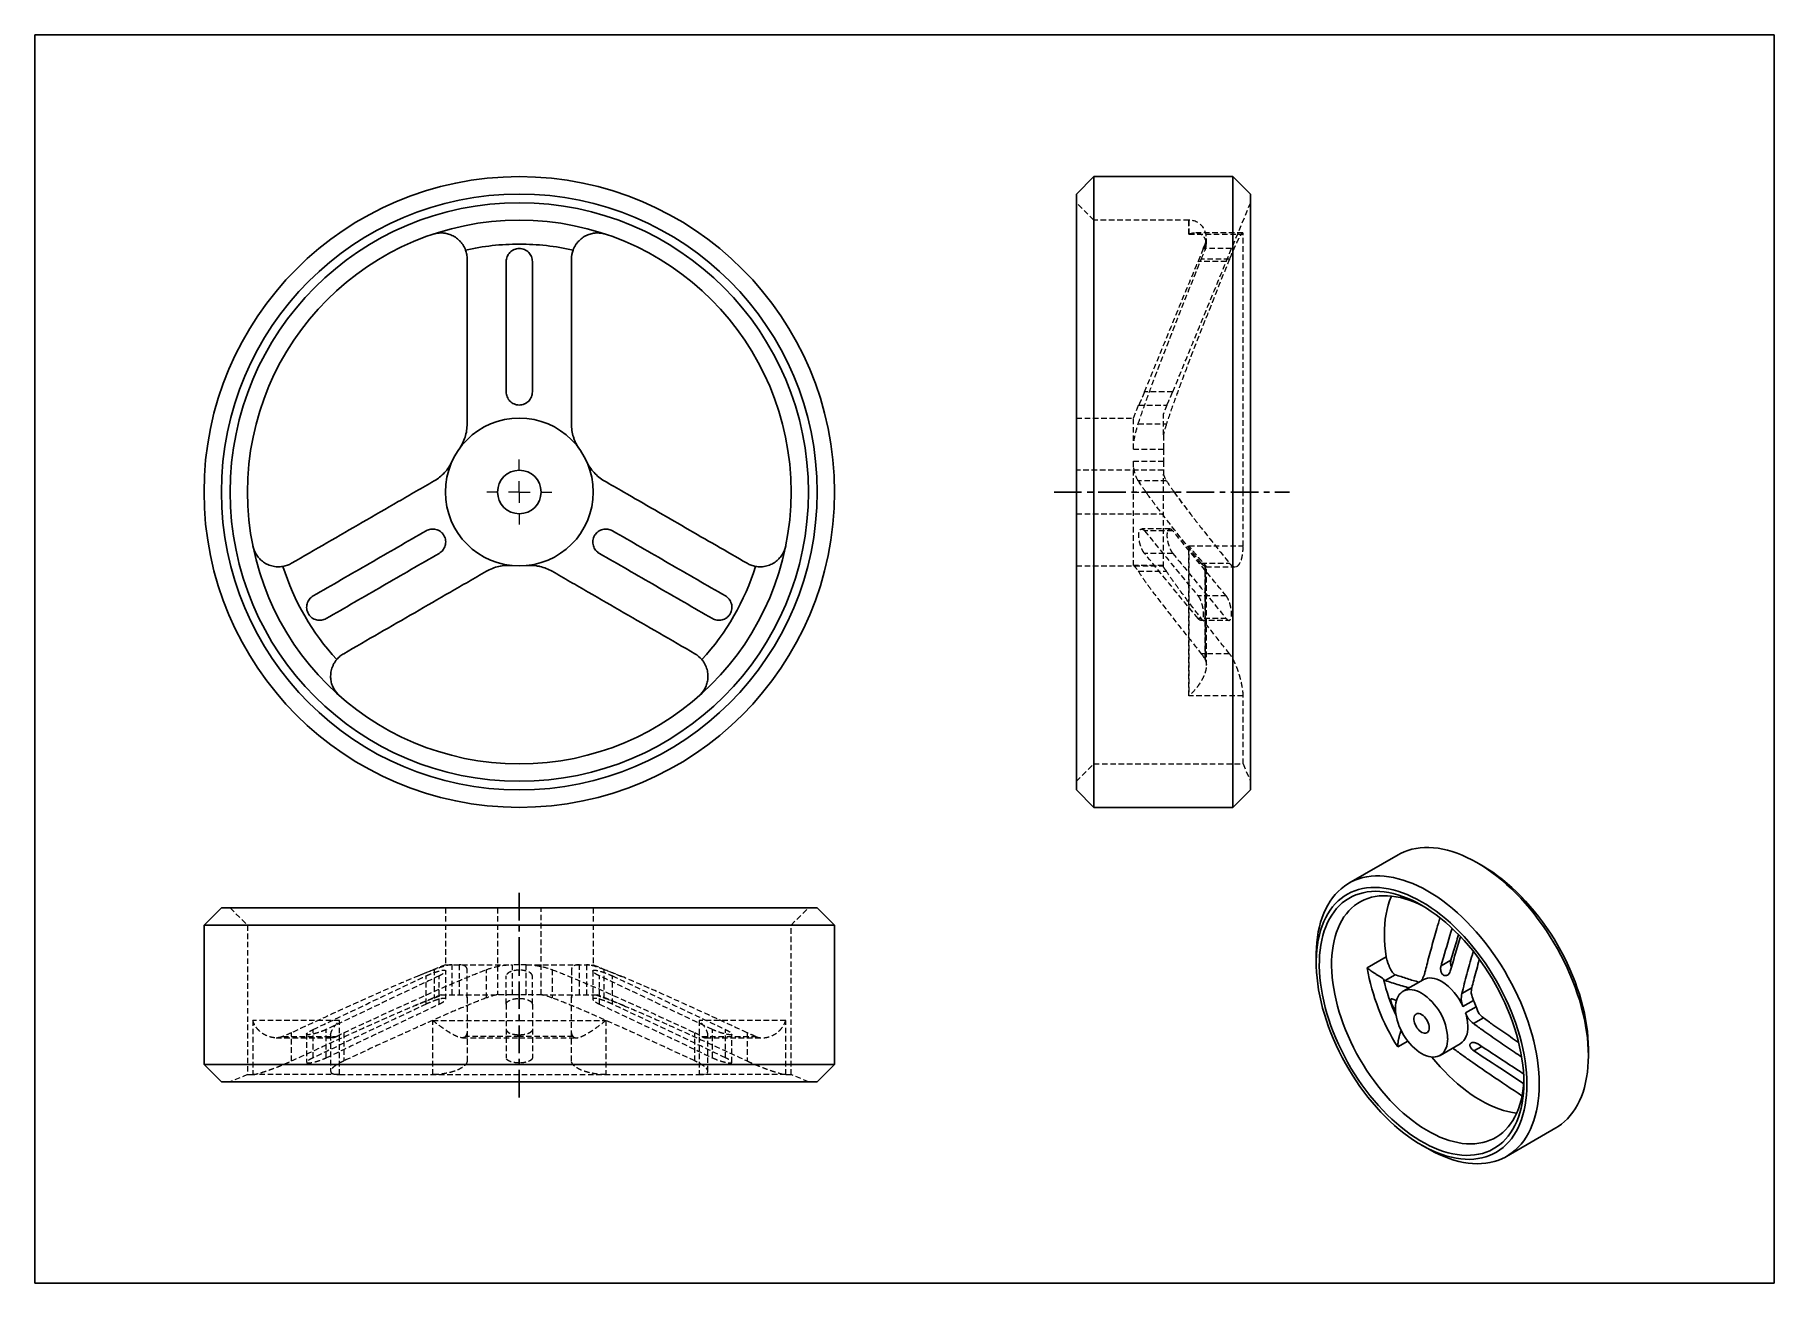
# Model space of a CAD drawing. Header units: millimetres. Extents: x 15 to 415, y 5 to 292.
import ezdxf

# ---------------------------------------------------------------- set-up
doc = ezdxf.new("R2010")
doc.units = ezdxf.units.MM
doc.linetypes.add('CENTER', pattern=[10.16, 6.35, -1.27, 1.27, -1.27])
doc.linetypes.add('HIDDEN', pattern=[1.905, 1.27, -0.635])

# ---------------------------------------------------------------- blocks, each defined once
blk = doc.blocks.new('SW_CENTERMARKSYMBOL_0')
at = {"color": 0, "linetype": 'Continuous', "lineweight": 0}
for p, q in [((0, 5), (0, 7.5)), ((-5, 0), (-7.5, 0)), ((0, 0), (-2.5, 0)), ((0, 0), (0, 2.5)), ((0, 0), (0, -2.5)), ((0, 0), (2.5, 0)), ((5, 0), (7.5, 0)), ((0, -5), (0, -7.5))]:
    blk.add_line(p, q, dxfattribs=at)

msp = doc.modelspace()

# ---------------------------------------------------------------- linework, layer by layer
at = {"color": 7, "linetype": 'Continuous', "lineweight": 30}
for p, q in [((15, 5), (15, 292)), ((15, 292), (415, 292)), ((415, 292), (415, 5)), ((415, 5), (15, 5))]:
    msp.add_line(p, q, dxfattribs=at)
at = {"color": 7, "linetype": 'Continuous', "lineweight": 25}
for p, q in [((254.53, 255.39), (258.53, 259.39)), ((290.53, 259.39), (258.53, 259.39)), ((258.53, 259.39), (258.53, 186.89)), ((290.53, 259.39), (294.53, 255.39)), ((290.53, 259.39), (290.53, 186.89)), ((254.53, 255.39), (254.53, 186.89)), ((294.53, 255.39), (294.53, 186.89)), ((254.53, 186.89), (254.53, 118.39)), ((258.53, 186.89), (258.53, 114.39)), ((290.53, 186.89), (290.53, 114.39)), ((294.53, 186.89), (294.53, 118.39)), ((254.53, 118.39), (258.53, 114.39)), ((290.53, 114.39), (294.53, 118.39)), ((258.53, 114.39), (290.53, 114.39)), ((328.51, 103.48), (317.19, 96.95)), ((346.63, 101.68), (348.04, 100.87)), ((57.92, 91.3), (53.92, 87.3)), ((194.92, 91.3), (57.92, 91.3)), ((194.92, 91.3), (198.92, 87.3)), ((53.92, 87.3), (53.92, 55.3)), ((198.92, 87.3), (53.92, 87.3)), ((198.92, 55.3), (198.92, 87.3)), ((309.68, 80.35), (309.68, 78.72)), ((321.39, 77.47), (325.8, 80.01)), ((340.67, 79.26), (338.38, 77.93)), ((327.83, 75.92), (325.54, 74.6)), ((334.28, 74.77), (329.65, 72.1)), ((343.17, 71.58), (345.47, 72.9)), ((327.04, 70.36), (328.15, 69.97)), ((345.87, 70.01), (343.43, 68.6)), ((344, 67.14), (346.44, 68.55)), ((348.14, 66.02), (345.84, 64.69)), ((338.15, 57.37), (342.78, 60.05)), ((372.26, 57.29), (372.26, 58.92)), ((53.92, 55.3), (57.92, 51.3)), ((198.92, 55.3), (53.92, 55.3)), ((198.92, 55.3), (194.92, 51.3)), ((194.92, 51.3), (57.92, 51.3)), ((353.44, 34.16), (364.75, 40.69)), ((333.9, 36.77), (335.31, 35.95))]:
    msp.add_line(p, q, dxfattribs=at)
at = {"color": 7, "linetype": 'HIDDEN', "lineweight": 18}
for p, q in [((258.53, 249.39), (254.53, 253.39)), ((294.53, 253.39), (290.2, 242.89)), ((280.41, 249.39), (258.53, 249.39)), ((280.41, 249.39), (280.41, 246.13)), ((280.41, 246.13), (280.41, 249.39)), ((280.41, 246.13), (292.88, 246.13)), ((292.76, 246.44), (281.88, 246.44)), ((281.88, 246.44), (281.88, 246.44)), ((284.41, 243.9), (284.41, 245.39)), ((292.88, 186.89), (292.88, 246.13)), ((289.74, 240.44), (283.25, 240.44)), ((283.71, 242.89), (284.11, 243.86)), ((290.2, 242.89), (283.71, 242.89)), ((284.11, 242.51), (284.11, 243.86)), ((284.11, 243.86), (284.11, 242.51)), ((290.2, 242.89), (290.19, 242.85)), ((289, 239.89), (282.51, 239.89)), ((276.67, 209.89), (270.18, 209.89)), ((267.63, 203.89), (268.86, 206.89)), ((268.86, 206.89), (268.88, 206.92)), ((268.86, 206.89), (275.35, 206.89)), ((275.35, 206.89), (274.53, 204.89)), ((274.53, 200.01), (274.53, 204.89)), ((254.53, 203.89), (267.63, 203.89)), ((267.63, 196.74), (267.63, 203.89)), ((268.75, 202.54), (275.24, 202.54)), ((274.53, 200.01), (274.53, 196.74)), ((267.63, 196.74), (274.53, 196.74)), ((274.53, 196.74), (274.53, 193.96)), ((267.63, 186.89), (267.63, 193.96)), ((267.63, 193.96), (274.53, 193.96)), ((274.53, 193.96), (274.53, 191.01)), ((274.53, 191.89), (254.53, 191.89)), ((275.24, 189.45), (268.75, 189.45)), ((268.75, 189.45), (269.18, 188.82)), ((274.53, 186.89), (274.53, 191.01)), ((267.63, 169.96), (267.63, 186.89)), ((267.63, 186.89), (270.51, 186.89)), ((270.47, 186.96), (270.68, 186.66)), ((277, 186.89), (274.53, 186.89)), ((274.53, 169.65), (274.53, 186.89)), ((278.89, 184.34), (276.89, 187.05)), ((292.88, 174.51), (292.88, 186.89)), ((254.53, 181.89), (274.53, 181.89)), ((276.04, 178.39), (269.55, 178.39)), ((276.67, 177.99), (270.18, 177.99)), ((275.92, 178.33), (276.04, 178.36)), ((276.67, 172.79), (270.18, 172.79)), ((280.41, 174.51), (292.88, 174.51)), ((280.41, 140.02), (280.41, 174.51)), ((280.41, 174.51), (280.41, 140.02)), ((254.53, 169.89), (274.53, 169.89)), ((274.53, 170.01), (267.63, 170.01)), ((274.53, 169.96), (267.63, 169.96)), ((268.75, 168.67), (275.24, 168.67)), ((283.25, 170.5), (289.74, 170.5)), ((284.11, 148.37), (284.11, 169.79)), ((284.11, 169.79), (284.11, 148.37)), ((284.36, 169.7), (291.02, 169.7)), ((284.41, 147.04), (284.41, 169.74)), ((291.14, 169.72), (291.01, 169.72)), ((289, 162.99), (282.51, 162.99)), ((289, 157.79), (282.51, 157.79)), ((283.1, 157.39), (283.11, 157.39)), ((283.11, 157.39), (289.59, 157.39)), ((289.59, 157.39), (289.6, 157.39)), ((289.74, 149.72), (283.25, 149.72)), ((292.88, 140.02), (280.41, 140.02)), ((292.88, 124.39), (292.88, 140.02)), ((254.53, 120.39), (258.53, 124.39)), ((258.53, 124.39), (292.88, 124.39)), ((292.88, 124.39), (294.53, 120.39)), ((59.92, 91.3), (63.92, 87.3)), ((109.42, 91.3), (109.42, 78.2)), ((121.42, 91.3), (121.42, 71.3)), ((131.42, 71.3), (131.42, 91.3)), ((143.42, 91.3), (143.42, 78.2)), ((188.92, 87.3), (192.92, 91.3)), ((63.92, 87.3), (63.92, 52.95)), ((188.92, 52.95), (188.92, 87.3)), ((109.42, 78.2), (102.42, 75.32)), ((106.86, 77.08), (106.86, 70.59)), ((109.42, 78.2), (124.81, 78.2)), ((109.5, 70.28), (109.5, 76.77)), ((110.96, 71.3), (110.96, 78.2)), ((112.56, 78.2), (112.56, 71.3)), ((114.42, 70.59), (114.42, 77.08)), ((118.86, 70.59), (118.86, 77.08)), ((124.81, 78.2), (124.81, 71.3)), ((126.42, 78.2), (124.81, 78.2)), ((128.03, 78.2), (126.42, 78.2)), ((126.42, 78.2), (126.42, 76.97)), ((128.03, 78.2), (143.42, 78.2)), ((128.03, 71.3), (128.03, 78.2)), ((133.97, 77.08), (133.97, 70.59)), ((138.42, 77.08), (138.42, 70.59)), ((140.27, 71.3), (140.27, 78.2)), ((141.88, 78.2), (141.88, 71.3)), ((143.33, 76.77), (143.33, 70.28)), ((143.42, 78.2), (150.42, 75.32)), ((145.97, 70.59), (145.97, 77.08)), ((105, 69.16), (105, 75.65)), ((108, 69.16), (108, 75.65)), ((123.42, 69.16), (123.42, 75.65)), ((129.42, 69.16), (129.42, 75.65)), ((144.83, 69.16), (144.83, 75.65)), ((147.83, 69.16), (147.83, 75.65)), ((108.42, 71.3), (102.41, 68.83)), ((108.42, 71.3), (121.22, 71.3)), ((124.81, 71.3), (121.22, 71.3)), ((128.03, 71.3), (124.81, 71.3)), ((131.61, 71.3), (128.03, 71.3)), ((131.61, 71.3), (144.42, 71.3)), ((150.42, 68.83), (144.42, 71.3)), ((65.15, 65.42), (65.15, 52.95)), ((85.07, 65.42), (65.15, 65.42)), ((85.07, 52.95), (85.07, 65.42)), ((106.5, 65.42), (126.42, 65.42)), ((106.5, 52.95), (106.5, 65.42)), ((126.42, 65.42), (146.33, 65.42)), ((146.33, 65.42), (146.33, 52.95)), ((167.77, 65.42), (167.77, 52.95)), ((187.68, 65.42), (167.77, 65.42)), ((187.68, 52.95), (187.68, 65.42)), ((70.48, 61.42), (83.59, 61.42)), ((72.07, 61.72), (84.43, 61.72)), ((74.04, 56.09), (74.04, 62.58)), ((77.52, 62.28), (77.52, 55.79)), ((79.02, 56.83), (79.02, 63.32)), ((82.02, 56.83), (82.02, 63.32)), ((83.04, 62.05), (83.04, 53.72)), ((86.04, 62.58), (86.04, 56.09)), ((113.32, 61.42), (126.42, 61.42)), ((126.42, 61.72), (114.05, 61.72)), ((138.78, 61.72), (126.42, 61.72)), ((126.42, 61.42), (139.52, 61.42)), ((166.8, 56.09), (166.8, 62.58)), ((168.4, 61.72), (180.76, 61.72)), ((169.24, 61.42), (182.34, 61.42)), ((169.8, 53.72), (169.8, 62.05)), ((170.82, 56.83), (170.82, 63.32)), ((173.82, 56.83), (173.82, 63.32)), ((175.32, 55.79), (175.32, 62.28)), ((178.8, 62.58), (178.8, 56.09)), ((63.92, 52.95), (59.92, 51.3)), ((63.92, 52.95), (65.15, 52.95)), ((85.07, 52.95), (65.15, 52.95)), ((85.07, 52.95), (167.77, 52.95)), ((187.68, 52.95), (167.77, 52.95)), ((187.68, 52.95), (188.92, 52.95)), ((192.92, 51.3), (188.92, 52.95))]:
    msp.add_line(p, q, dxfattribs=at)
at = {"linetype": 'CENTER'}
for p, q in [((249.39, 186.89), (303.57, 186.89)), ((126.42, 94.71), (126.42, 47.55))]:
    msp.add_line(p, q, dxfattribs=at)
at = {"color": 8, "linetype": 'Continuous', "lineweight": 25}
for p, q in [((330.74, 60.66), (328.43, 59.32)), ((347.73, 59.45), (345.95, 58.41))]:
    msp.add_line(p, q, dxfattribs=at)
at = {"color": 7, "linetype": 'Continuous', "lineweight": 25, "flags": 128}
for points in [[(328.51, 103.48), (329.05, 103.77), (329.9, 104.16), (330.78, 104.49), (331.69, 104.76), (332.63, 104.96), (333.6, 105.09), (334.59, 105.16), (335.61, 105.17), (336.65, 105.11), (337.71, 104.98), (338.78, 104.79), (339.87, 104.54), (340.98, 104.22), (342.1, 103.83), (343.22, 103.39), (344.35, 102.88), (345.49, 102.31), (346.63, 101.68)], [(346.63, 101.68), (347.78, 100.99), (348.93, 100.24), (350.07, 99.43), (351.21, 98.56), (352.33, 97.65), (353.45, 96.68), (354.55, 95.66), (355.64, 94.6), (356.7, 93.48), (357.75, 92.33), (358.78, 91.14), (359.78, 89.9), (360.75, 88.63), (361.7, 87.33), (362.61, 86), (363.5, 84.64), (364.34, 83.25), (365.16, 81.84), (365.93, 80.41), (366.67, 78.97), (367.37, 77.51), (368.02, 76.04), (368.63, 74.56), (369.2, 73.08), (369.72, 71.59), (370.2, 70.11), (370.63, 68.63), (371.01, 67.16), (371.34, 65.69), (371.62, 64.24), (371.85, 62.81), (372.03, 61.39), (372.16, 60), (372.24, 58.63), (372.26, 57.29)], [(348.04, 100.87), (349.16, 100.19), (350.28, 99.46), (351.39, 98.67), (352.49, 97.82), (353.59, 96.92), (354.67, 95.97), (355.74, 94.97), (356.79, 93.93), (357.83, 92.84), (358.84, 91.7), (359.83, 90.53), (360.79, 89.32), (361.73, 88.07), (362.64, 86.79), (363.52, 85.48), (364.36, 84.15), (365.17, 82.79), (365.94, 81.41), (366.68, 80.01), (367.37, 78.6), (368.02, 77.17), (368.64, 75.73), (369.2, 74.29), (369.72, 72.85), (370.2, 71.41), (370.63, 69.96), (371.01, 68.53), (371.34, 67.11), (371.62, 65.69), (371.85, 64.29), (372.03, 62.92), (372.16, 61.56), (372.24, 60.22), (372.26, 58.92)], [(309.68, 80.35), (309.69, 80.79), (309.73, 82.08), (309.82, 83.33), (309.97, 84.56), (310.16, 85.74), (310.4, 86.89), (310.69, 87.99), (311.03, 89.05), (311.42, 90.06), (311.86, 91.03), (312.34, 91.94), (312.87, 92.8), (313.44, 93.61), (314.06, 94.36), (314.71, 95.06), (315.41, 95.69), (316.15, 96.27), (316.93, 96.79), (317.74, 97.24), (318.58, 97.63), (319.46, 97.96), (320.37, 98.23), (321.31, 98.43), (322.28, 98.56), (323.28, 98.63), (324.29, 98.64), (325.33, 98.58), (326.39, 98.45), (327.47, 98.26), (328.56, 98), (329.67, 97.68), (330.78, 97.3), (331.91, 96.86), (333.04, 96.35), (334.18, 95.78), (335.32, 95.15)], [(358.12, 50.75), (358.1, 49.49), (358.02, 48.26), (357.89, 47.06), (357.72, 45.9), (357.49, 44.78), (357.21, 43.7), (356.89, 42.66), (356.52, 41.67), (356.1, 40.73), (355.63, 39.84), (355.12, 39), (354.56, 38.21), (353.96, 37.48), (353.32, 36.81), (352.64, 36.2), (351.92, 35.64), (351.16, 35.15), (350.36, 34.72), (349.53, 34.35), (348.67, 34.04), (347.78, 33.8), (346.85, 33.63), (345.91, 33.52), (344.93, 33.47), (343.93, 33.49), (342.91, 33.57), (341.88, 33.72), (340.82, 33.94), (339.75, 34.22), (338.67, 34.56), (337.58, 34.97), (336.48, 35.44), (335.38, 35.97), (334.27, 36.56), (333.16, 37.21), (332.06, 37.91), (330.96, 38.68), (329.86, 39.5), (328.77, 40.37), (327.69, 41.29), (326.63, 42.26), (325.58, 43.28), (324.55, 44.34), (323.54, 45.44), (322.55, 46.59), (321.58, 47.77), (320.64, 48.99), (319.73, 50.24), (318.84, 51.53), (317.99, 52.84), (317.17, 54.17), (316.39, 55.53), (315.64, 56.9), (314.94, 58.3), (314.27, 59.7), (313.64, 61.12), (313.05, 62.54), (312.51, 63.97), (312.01, 65.4), (311.56, 66.83), (311.16, 68.26), (310.8, 69.67), (310.49, 71.08), (310.23, 72.47), (310.02, 73.85), (309.86, 75.21), (309.75, 76.54), (309.7, 77.86), (309.69, 79.14), (309.73, 80.39), (309.82, 81.62), (309.97, 82.8), (310.16, 83.95), (310.4, 85.06), (310.69, 86.12), (311.03, 87.14), (311.42, 88.12), (311.86, 89.04), (312.34, 89.92), (312.87, 90.74), (313.44, 91.51), (314.05, 92.22), (314.71, 92.87), (315.4, 93.46), (316.14, 94), (316.91, 94.47), (317.72, 94.88), (318.56, 95.23), (319.43, 95.51), (320.33, 95.73), (321.26, 95.89), (322.22, 95.98), (323.2, 96), (324.21, 95.96), (325.24, 95.85), (326.28, 95.68), (327.34, 95.44), (328.41, 95.14), (329.5, 94.78), (330.59, 94.35), (331.69, 93.86), (332.79, 93.31), (333.9, 92.7)], [(333.9, 91.88), (332.81, 92.49), (331.71, 93.03), (330.62, 93.51), (329.54, 93.93), (328.47, 94.29), (327.41, 94.58), (326.36, 94.8), (325.33, 94.96), (324.32, 95.06), (323.33, 95.09), (322.36, 95.05), (321.42, 94.95), (320.5, 94.78), (319.61, 94.54), (318.76, 94.25), (317.94, 93.88), (317.15, 93.45), (316.4, 92.97), (315.68, 92.41), (315.01, 91.8), (314.38, 91.13), (313.79, 90.41), (313.24, 89.62), (312.74, 88.78), (312.29, 87.89), (311.88, 86.95), (311.52, 85.97), (311.21, 84.93), (310.95, 83.85), (310.73, 82.73), (310.57, 81.57), (310.46, 80.38), (310.4, 79.15), (310.39, 77.88), (310.44, 76.59), (310.53, 75.28), (310.68, 73.94), (310.87, 72.58), (311.12, 71.2), (311.41, 69.81), (311.75, 68.41), (312.15, 67), (312.59, 65.59), (313.07, 64.17), (313.6, 62.76), (314.18, 61.35), (314.8, 59.94), (315.46, 58.55), (316.16, 57.17), (316.89, 55.81), (317.67, 54.47), (318.48, 53.14), (319.33, 51.85), (320.2, 50.58), (321.11, 49.34), (322.04, 48.14), (323, 46.97), (323.98, 45.84), (324.99, 44.76), (326.01, 43.71), (327.06, 42.71), (328.11, 41.76), (329.18, 40.86), (330.26, 40.02), (331.35, 39.22), (332.44, 38.48), (333.54, 37.8), (334.63, 37.18), (335.73, 36.61), (336.82, 36.11), (337.91, 35.67), (338.98, 35.29), (340.05, 34.98), (341.1, 34.73), (342.13, 34.55), (343.15, 34.43), (344.15, 34.38), (345.13, 34.4), (346.08, 34.48), (347, 34.63), (347.9, 34.84), (348.76, 35.12), (349.6, 35.46), (350.4, 35.87), (351.16, 36.33), (351.89, 36.87), (352.57, 37.46), (353.22, 38.11), (353.82, 38.82), (354.38, 39.58), (354.9, 40.4), (355.37, 41.27), (355.8, 42.2), (356.17, 43.17), (356.5, 44.19), (356.78, 45.25), (357.01, 46.36), (357.18, 47.51), (357.31, 48.69), (357.39, 49.91), (357.41, 51.16)], [(334.62, 91.46), (334.25, 91.65), (333.19, 92.18), (332.14, 92.64), (331.09, 93.04), (330.06, 93.37), (329.03, 93.64), (328.02, 93.85), (327.02, 93.99), (326.05, 94.07), (325.1, 94.07), (324.17, 94.02), (323.26, 93.9), (322.39, 93.71), (321.54, 93.45), (320.73, 93.14), (319.94, 92.76), (319.2, 92.31), (318.49, 91.81), (317.82, 91.24), (317.19, 90.61), (316.61, 89.93), (316.06, 89.19), (315.56, 88.39), (315.11, 87.54), (314.7, 86.65), (314.35, 85.7), (314.04, 84.7), (313.77, 83.67), (313.56, 82.59), (313.4, 81.47), (313.29, 80.31), (313.23, 79.12), (313.22, 77.9), (313.27, 76.65), (313.36, 75.37), (313.5, 74.07), (313.7, 72.75), (313.94, 71.42), (314.24, 70.07), (314.58, 68.71), (314.97, 67.34), (315.41, 65.97), (315.89, 64.6), (316.42, 63.23), (316.99, 61.87), (317.61, 60.51), (318.26, 59.17), (318.96, 57.84), (319.69, 56.53), (320.46, 55.24), (321.26, 53.97), (322.1, 52.73), (322.97, 51.52), (323.86, 50.34), (324.78, 49.2), (325.73, 48.1), (326.7, 47.03), (327.69, 46.01), (328.69, 45.03), (329.71, 44.1), (330.75, 43.23), (331.79, 42.4), (332.84, 41.62), (333.9, 40.9), (334.96, 40.24), (336.03, 39.64), (337.09, 39.1), (338.14, 38.61), (339.19, 38.19), (340.23, 37.84), (341.26, 37.54), (342.28, 37.31), (343.28, 37.15), (344.26, 37.05), (345.22, 37.02), (346.16, 37.06), (347.07, 37.16), (347.96, 37.32), (348.82, 37.56), (349.64, 37.85), (350.43, 38.21), (351.19, 38.64), (351.91, 39.12), (352.59, 39.67), (353.24, 40.28), (353.84, 40.94), (354.39, 41.66), (354.91, 42.44), (355.38, 43.27), (355.8, 44.15), (356.17, 45.08), (356.5, 46.06), (356.78, 47.09), (357.01, 48.15), (357.18, 49.26), (357.31, 50.4), (357.39, 51.58), (357.4, 52)], [(326.99, 93.99), (326.93, 93.85), (326.56, 92.92), (326.24, 91.93), (325.97, 90.9), (325.75, 89.82), (325.57, 88.71), (325.45, 87.56), (325.38, 86.37), (325.36, 85.15), (325.4, 83.9), (325.48, 82.63), (325.62, 81.33), (325.8, 80.01)], [(333.9, 92.7), (335.02, 92.03), (336.14, 91.29), (337.25, 90.5), (338.35, 89.66), (339.45, 88.76), (340.53, 87.81), (341.6, 86.81), (342.65, 85.76), (343.68, 84.67), (344.7, 83.54), (345.69, 82.36), (346.65, 81.15), (347.59, 79.91), (348.5, 78.63), (349.37, 77.32), (350.22, 75.98), (351.03, 74.62), (351.8, 73.24), (352.53, 71.85), (353.23, 70.43), (353.88, 69.01), (354.49, 67.57), (355.06, 66.13), (355.58, 64.69), (356.06, 63.24), (356.49, 61.8), (356.87, 60.37), (357.2, 58.94), (357.48, 57.53), (357.71, 56.13), (357.89, 54.75), (358.02, 53.39), (358.1, 52.06), (358.12, 50.75)], [(335.32, 95.15), (336.47, 94.46), (337.61, 93.71), (338.76, 92.9), (339.89, 92.03), (341.02, 91.12), (342.14, 90.15), (343.24, 89.13), (344.32, 88.06), (345.39, 86.95), (346.44, 85.8), (347.46, 84.6), (348.46, 83.37), (349.44, 82.1), (350.38, 80.8), (351.3, 79.47), (352.18, 78.11), (353.03, 76.72), (353.84, 75.31), (354.62, 73.88), (355.36, 72.44), (356.05, 70.98), (356.71, 69.51), (357.32, 68.03), (357.89, 66.55), (358.41, 65.06), (358.89, 63.58), (359.31, 62.1), (359.69, 60.62), (360.03, 59.16), (360.31, 57.71), (360.54, 56.28), (360.72, 54.86), (360.85, 53.47), (360.92, 52.1), (360.95, 50.75)], [(357.41, 51.16), (357.39, 52.47), (357.31, 53.8), (357.17, 55.16), (356.99, 56.55), (356.75, 57.95), (356.46, 59.36), (356.12, 60.79), (355.73, 62.23), (355.29, 63.67), (354.8, 65.11), (354.26, 66.56), (353.68, 68), (353.05, 69.43), (352.38, 70.85), (351.67, 72.26), (350.92, 73.65), (350.13, 75.02), (349.3, 76.37), (348.44, 77.69), (347.54, 78.98), (346.61, 80.24), (345.66, 81.46), (344.68, 82.65), (343.67, 83.79), (342.64, 84.9), (341.59, 85.95), (340.53, 86.96), (339.45, 87.92), (338.35, 88.83), (337.25, 89.68), (336.14, 90.47), (335.02, 91.21), (333.9, 91.88)], [(339.91, 61.27), (339.89, 60.64), (339.81, 60.05), (339.68, 59.5), (339.51, 58.99), (339.28, 58.54), (339.01, 58.13), (338.7, 57.78), (338.34, 57.49), (337.95, 57.27), (337.52, 57.11), (337.07, 57.01), (336.58, 56.98), (336.07, 57.01), (335.55, 57.11), (335.01, 57.27), (334.46, 57.5), (333.9, 57.79), (333.35, 58.14), (332.8, 58.55), (332.26, 59.01), (331.73, 59.52), (331.22, 60.07), (330.74, 60.66), (330.28, 61.29), (329.85, 61.94), (329.46, 62.62), (329.11, 63.32), (328.79, 64.03), (328.52, 64.75), (328.3, 65.46), (328.12, 66.17), (327.99, 66.87), (327.92, 67.55), (327.89, 68.2), (327.92, 68.83), (327.99, 69.42), (328.12, 69.97), (328.3, 70.48), (328.52, 70.93), (328.79, 71.34), (329.11, 71.69), (329.46, 71.97), (329.85, 72.2), (330.28, 72.36), (330.74, 72.46), (331.22, 72.49), (331.73, 72.46), (332.26, 72.36), (332.8, 72.19), (333.35, 71.97), (333.9, 71.68)], [(338.53, 74.35), (337.96, 74.65), (337.4, 74.88), (336.84, 75.05), (336.3, 75.14), (335.78, 75.17), (335.28, 75.12), (334.82, 75.01), (334.38, 74.82), (334.28, 74.77)], [(335.67, 63.71), (335.64, 64.07), (335.57, 64.45), (335.45, 64.84), (335.28, 65.22), (335.07, 65.59), (334.83, 65.94), (334.56, 66.25), (334.28, 66.52), (333.98, 66.73), (333.68, 66.89), (333.38, 66.99), (333.11, 67.02), (332.85, 66.98), (332.63, 66.88), (332.44, 66.72), (332.29, 66.51), (332.19, 66.24), (332.14, 65.92), (332.14, 65.58), (332.19, 65.21), (332.29, 64.82), (332.44, 64.44), (332.63, 64.06), (332.85, 63.7), (333.11, 63.37), (333.38, 63.08), (333.68, 62.84), (333.98, 62.65), (334.28, 62.52), (334.56, 62.46), (334.83, 62.46), (335.07, 62.53), (335.28, 62.66), (335.45, 62.85), (335.57, 63.09), (335.64, 63.38), (335.67, 63.71)], [(336.3, 56.99), (337.22, 55.87), (338.17, 54.77), (339.15, 53.72), (340.15, 52.71), (341.16, 51.74), (342.19, 50.83), (343.23, 49.96), (344.28, 49.15), (345.33, 48.39), (346.4, 47.69), (347.46, 47.05), (348.53, 46.46), (349.59, 45.94), (350.65, 45.47), (351.7, 45.07), (352.74, 44.74), (353.76, 44.47), (354.78, 44.26), (355.77, 44.12), (355.79, 44.12)], [(372.26, 57.29), (372.24, 55.98), (372.16, 54.72), (372.04, 53.48), (371.86, 52.28), (371.63, 51.12), (371.36, 50.01), (371.03, 48.93), (370.66, 47.9), (370.24, 46.92), (369.77, 45.99), (369.26, 45.11), (368.7, 44.29), (368.1, 43.52), (367.46, 42.8), (366.77, 42.15), (366.05, 41.55), (365.28, 41.01), (364.75, 40.69)], [(360.95, 50.75), (360.92, 49.45), (360.85, 48.18), (360.72, 46.95), (360.55, 45.75), (360.32, 44.59), (360.04, 43.48), (359.72, 42.4), (359.35, 41.37), (358.92, 40.39), (358.46, 39.46), (357.95, 38.58), (357.39, 37.76), (356.79, 36.99), (356.14, 36.27), (355.46, 35.62), (354.73, 35.02), (353.97, 34.48), (353.17, 34.01), (352.34, 33.59), (351.47, 33.24), (350.57, 32.96), (349.64, 32.73), (348.68, 32.58), (347.69, 32.49), (346.68, 32.46), (345.65, 32.5), (344.6, 32.6), (343.53, 32.77), (342.44, 33.01), (341.34, 33.3), (340.22, 33.67), (339.1, 34.09), (337.97, 34.58), (336.84, 35.13), (335.7, 35.74), (335.31, 35.95)]]:
    msp.add_lwpolyline(points, dxfattribs=at)
at = {"color": 7, "linetype": 'Continuous', "lineweight": 25}
msp.add_circle((126.42, 186.89), 5, dxfattribs=at)
for centre, radius, start, end in [((126.42, 186.89), 72.5, 90, 0), ((126.42, 186.89), 72.5, 0, 90), ((126.42, 186.89), 68.5, 90, 0), ((126.42, 186.89), 66.5, 90, 0), ((126.42, 186.89), 68.5, 0, 90), ((126.42, 186.89), 66.5, 0, 90), ((126.42, 186.89), 62.5, 90, 0), ((126.42, 186.89), 62.5, 0, 90), ((126.42, 186.89), 56.98, 90, 102.5345), ((126.42, 186.89), 56.98, 77.4655, 90), ((126.42, 186.89), 17, 90, 0), ((126.42, 186.89), 17, 0, 90), ((126.42, 186.89), 56.98, 197.4655, 222.5345), ((126.42, 186.89), 56.98, 317.4655, 342.5345), ((370.11, 85.93), 49.44, 189.8545, 212.5569), ((331.69, 63.55), 12.79, 23.2823, 57.6182), ((326.89, 60.69), 13.03, 2.5419, 57.4581), ((352.8, 73.2), 7.63, 191.6601, 204.6794), ((333.38, 64.32), 13.72, 17.9209, 24.4904), ((354.37, 71.13), 8.34, 198.0224, 210.2807), ((333.99, 63.79), 10.56, 0.8071, 18.4953), ((340.29, 63.52), 4.27, 305.6674, 5.6448)]:
    msp.add_arc(centre, radius, start, end, dxfattribs=at)
at = {"color": 7, "linetype": 'HIDDEN', "lineweight": 18}
msp.add_arc((280.41, 245.39), 4, 337.5902, 90, dxfattribs=at)
at = {"color": 8, "linetype": 'Continuous', "lineweight": 25}
msp.add_arc((368.27, 85.21), 44.34, 193.4705, 204.8992, dxfattribs=at)
at = {"color": 7, "linetype": 'Continuous', "lineweight": 25}
for points, knots in [([(114.05, 242.51), (113.98, 242.7), (113.9, 242.89), (113.71, 243.27), (113.61, 243.46), (113.38, 243.83), (113.25, 244.01), (112.98, 244.35), (112.83, 244.51), (112.38, 244.97), (112.06, 245.23), (111.38, 245.68), (111.03, 245.86), (110.33, 246.14), (109.97, 246.25), (109.25, 246.4), (108.9, 246.44), (107.85, 246.46), (107.15, 246.35), (106.5, 246.13)], [0, 0, 0, 0, 0.0625, 0.0625, 0.125, 0.125, 0.1875, 0.1875, 0.25, 0.25, 0.375, 0.375, 0.5, 0.5, 0.625, 0.625, 0.75, 0.75, 1, 1, 1, 1]), ([(138.78, 242.51), (138.85, 242.7), (138.93, 242.89), (139.12, 243.27), (139.22, 243.46), (139.46, 243.83), (139.58, 244.01), (139.85, 244.35), (140, 244.51), (140.45, 244.97), (140.77, 245.23), (141.45, 245.68), (141.8, 245.86), (142.5, 246.14), (142.87, 246.25), (143.58, 246.4), (143.93, 246.44), (144.98, 246.46), (145.68, 246.35), (146.33, 246.13)], [0, 0, 0, 0, 0.0625, 0.0625, 0.125, 0.125, 0.1875, 0.1875, 0.25, 0.25, 0.375, 0.375, 0.5, 0.5, 0.625, 0.625, 0.75, 0.75, 1, 1, 1, 1]), ([(114.05, 242.51), (114.17, 242.18), (114.26, 241.84), (114.39, 241.15), (114.42, 240.8), (114.42, 240.44)], [0, 0, 0, 0, 0.5, 0.5, 1, 1, 1, 1]), ([(114.42, 240.44), (114.42, 237.31), (114.42, 234.17), (114.42, 227.88), (114.42, 224.74), (114.42, 218.43), (114.42, 215.28), (114.42, 210.52), (114.42, 208.93), (114.42, 205.75), (114.42, 204.15), (114.42, 202.54)], [0, 0, 0, 0, 0.25, 0.25, 0.5, 0.5, 0.75, 0.75, 0.875, 0.875, 1, 1, 1, 1]), ([(123.42, 239.89), (123.42, 240.08), (123.43, 240.27), (123.5, 240.64), (123.56, 240.82), (123.7, 241.18), (123.79, 241.35), (124, 241.67), (124.12, 241.83), (124.39, 242.11), (124.54, 242.24), (124.87, 242.46), (125.04, 242.56), (125.41, 242.72), (125.61, 242.78), (126.01, 242.87), (126.21, 242.89), (126.42, 242.89)], [0, 0, 0, 0, 0.125, 0.125, 0.25, 0.25, 0.375, 0.375, 0.5, 0.5, 0.625, 0.625, 0.75, 0.75, 0.875, 0.875, 1, 1, 1, 1]), ([(126.42, 242.89), (126.62, 242.89), (126.82, 242.87), (127.22, 242.79), (127.42, 242.72), (127.79, 242.56), (127.96, 242.47), (128.29, 242.24), (128.44, 242.11), (128.71, 241.83), (128.83, 241.67), (129.04, 241.35), (129.13, 241.18), (129.27, 240.82), (129.33, 240.64), (129.4, 240.27), (129.42, 240.08), (129.42, 239.89)], [0, 0, 0, 0, 0.125, 0.125, 0.25, 0.25, 0.375, 0.375, 0.5, 0.5, 0.625, 0.625, 0.75, 0.75, 0.875, 0.875, 1, 1, 1, 1]), ([(138.42, 202.54), (138.42, 204.15), (138.42, 205.75), (138.42, 208.93), (138.42, 210.52), (138.42, 215.27), (138.42, 218.43), (138.42, 224.73), (138.42, 227.88), (138.42, 234.16), (138.42, 237.31), (138.42, 240.44)], [0, 0, 0, 0, 0.125, 0.125, 0.25, 0.25, 0.5, 0.5, 0.75, 0.75, 1, 1, 1, 1]), ([(123.42, 209.89), (123.42, 214.89), (123.42, 219.89), (123.42, 229.89), (123.42, 234.89), (123.42, 239.89)], [0, 0, 0, 0, 0.5, 0.5, 1, 1, 1, 1]), ([(129.42, 209.89), (129.42, 214.89), (129.42, 219.89), (129.42, 229.89), (129.42, 234.89), (129.42, 239.89)], [0, 0, 0, 0, 0.5, 0.5, 1, 1, 1, 1]), ([(126.42, 206.89), (126.21, 206.89), (126.01, 206.91), (125.6, 206.99), (125.41, 207.05), (125.04, 207.21), (124.86, 207.31), (124.54, 207.54), (124.39, 207.67), (124.12, 207.95), (124, 208.1), (123.79, 208.43), (123.7, 208.6), (123.56, 208.95), (123.51, 209.13), (123.43, 209.51), (123.42, 209.7), (123.42, 209.89)], [0, 0, 0, 0, 0.125, 0.125, 0.25, 0.25, 0.375, 0.375, 0.5, 0.5, 0.625, 0.625, 0.75, 0.75, 0.875, 0.875, 1, 1, 1, 1]), ([(129.42, 209.89), (129.42, 209.5), (129.34, 209.13), (129.13, 208.6), (129.04, 208.43), (128.84, 208.11), (128.72, 207.95), (128.44, 207.67), (128.3, 207.54), (127.97, 207.32), (127.79, 207.22), (127.42, 207.06), (127.23, 206.99), (126.83, 206.91), (126.62, 206.89), (126.42, 206.89)], [0, 0, 0, 0, 0.25, 0.25, 0.375, 0.375, 0.5, 0.5, 0.625, 0.625, 0.75, 0.75, 0.875, 0.875, 1, 1, 1, 1]), ([(114.42, 202.54), (114.42, 201.53), (114.27, 200.53), (113.64, 198.54), (113.18, 197.61), (112.56, 196.74)], [0, 0, 0, 0, 0.5, 0.5, 1, 1, 1, 1]), ([(140.27, 196.74), (139.96, 197.18), (139.69, 197.63), (139.34, 198.33), (139.24, 198.56), (139.04, 199.05), (138.95, 199.29), (138.56, 200.53), (138.42, 201.53), (138.42, 202.54)], [0, 0, 0, 0, 0.25, 0.25, 0.375, 0.375, 0.5, 0.5, 1, 1, 1, 1]), ([(110.96, 193.96), (110.73, 193.47), (110.48, 193.02), (110.05, 192.36), (109.89, 192.15), (109.57, 191.74), (109.4, 191.54), (108.52, 190.59), (107.73, 189.96), (106.86, 189.45)], [0, 0, 0, 0, 0.25, 0.25, 0.375, 0.375, 0.5, 0.5, 1, 1, 1, 1]), ([(145.97, 189.45), (145.1, 189.96), (144.31, 190.59), (142.9, 192.12), (142.32, 192.99), (141.88, 193.96)], [0, 0, 0, 0, 0.5, 0.5, 1, 1, 1, 1]), ([(106.86, 189.45), (105.47, 188.65), (104.08, 187.85), (101.32, 186.26), (99.95, 185.46), (95.83, 183.09), (93.1, 181.51), (87.64, 178.36), (84.91, 176.78), (79.47, 173.64), (76.75, 172.07), (74.04, 170.5)], [0, 0, 0, 0, 0.125, 0.125, 0.25, 0.25, 0.5, 0.5, 0.75, 0.75, 1, 1, 1, 1]), ([(178.8, 170.5), (174.09, 173.22), (169.38, 175.94), (162.29, 180.03), (159.93, 181.4), (155.18, 184.14), (152.81, 185.51), (150.42, 186.89)], [0, 0, 0, 0, 0.5, 0.5, 0.75, 0.75, 1, 1, 1, 1]), ([(79.02, 162.99), (83.35, 165.49), (87.67, 167.99), (96.33, 172.98), (100.66, 175.48), (105, 177.99)], [0, 0, 0, 0, 0.5, 0.5, 1, 1, 1, 1]), ([(105, 177.99), (105.33, 178.18), (105.69, 178.3), (106.26, 178.38), (106.45, 178.39), (106.83, 178.38), (107.02, 178.35), (107.4, 178.26), (107.59, 178.19), (107.95, 178.02), (108.12, 177.92), (108.44, 177.68), (108.59, 177.54), (108.87, 177.24), (108.99, 177.07), (109.19, 176.72), (109.28, 176.53), (109.41, 176.14), (109.45, 175.94), (109.5, 175.54), (109.5, 175.34), (109.47, 174.94), (109.43, 174.75), (109.33, 174.37), (109.25, 174.19), (109.08, 173.85), (108.97, 173.68), (108.74, 173.38), (108.61, 173.25), (108.32, 173), (108.16, 172.89), (108, 172.79)], [0, 0, 0, 0, 0.125, 0.125, 0.1875, 0.1875, 0.25, 0.25, 0.3125, 0.3125, 0.375, 0.375, 0.4375, 0.4375, 0.5, 0.5, 0.5625, 0.5625, 0.625, 0.625, 0.6875, 0.6875, 0.75, 0.75, 0.8125, 0.8125, 0.875, 0.875, 0.9375, 0.9375, 1, 1, 1, 1]), ([(144.83, 172.79), (144.5, 172.98), (144.22, 173.23), (143.86, 173.68), (143.76, 173.84), (143.58, 174.18), (143.51, 174.36), (143.4, 174.74), (143.36, 174.93), (143.33, 175.32), (143.33, 175.53), (143.38, 175.93), (143.42, 176.13), (143.55, 176.51), (143.63, 176.7), (143.84, 177.06), (143.96, 177.23), (144.23, 177.53), (144.38, 177.67), (144.7, 177.91), (144.88, 178.02), (145.24, 178.19), (145.42, 178.25), (145.8, 178.35), (146, 178.38), (146.38, 178.39), (146.57, 178.38), (146.95, 178.33), (147.13, 178.29), (147.49, 178.16), (147.67, 178.08), (147.83, 177.99)], [0, 0, 0, 0, 0.125, 0.125, 0.1875, 0.1875, 0.25, 0.25, 0.3125, 0.3125, 0.375, 0.375, 0.4375, 0.4375, 0.5, 0.5, 0.5625, 0.5625, 0.625, 0.625, 0.6875, 0.6875, 0.75, 0.75, 0.8125, 0.8125, 0.875, 0.875, 0.9375, 0.9375, 1, 1, 1, 1]), ([(147.83, 177.99), (152.17, 175.48), (156.5, 172.98), (165.16, 167.99), (169.49, 165.49), (173.82, 162.99)], [0, 0, 0, 0, 0.5, 0.5, 1, 1, 1, 1]), ([(72.07, 169.79), (71.87, 169.75), (71.66, 169.73), (71.24, 169.7), (71.02, 169.69), (70.58, 169.71), (70.37, 169.73), (69.94, 169.8), (69.72, 169.84), (69.1, 170), (68.71, 170.15), (67.99, 170.52), (67.66, 170.73), (67.05, 171.19), (66.78, 171.45), (66.3, 172), (66.09, 172.28), (65.54, 173.18), (65.29, 173.84), (65.15, 174.51)], [0, 0, 0, 0, 0.0625, 0.0625, 0.125, 0.125, 0.1875, 0.1875, 0.25, 0.25, 0.375, 0.375, 0.5, 0.5, 0.625, 0.625, 0.75, 0.75, 1, 1, 1, 1]), ([(108, 172.79), (103.66, 170.29), (99.33, 167.79), (90.67, 162.79), (86.35, 160.29), (82.02, 157.79)], [0, 0, 0, 0, 0.5, 0.5, 1, 1, 1, 1]), ([(170.82, 157.79), (166.49, 160.29), (162.16, 162.79), (153.5, 167.79), (149.17, 170.29), (144.83, 172.79)], [0, 0, 0, 0, 0.5, 0.5, 1, 1, 1, 1]), ([(180.76, 169.79), (180.97, 169.75), (181.17, 169.73), (181.59, 169.7), (181.81, 169.69), (182.25, 169.71), (182.46, 169.73), (182.89, 169.8), (183.11, 169.84), (183.73, 170), (184.12, 170.15), (184.85, 170.52), (185.18, 170.73), (185.78, 171.19), (186.05, 171.45), (186.53, 172), (186.74, 172.28), (187.29, 173.18), (187.54, 173.84), (187.68, 174.51)], [0, 0, 0, 0, 0.0625, 0.0625, 0.125, 0.125, 0.1875, 0.1875, 0.25, 0.25, 0.375, 0.375, 0.5, 0.5, 0.625, 0.625, 0.75, 0.75, 1, 1, 1, 1]), ([(86.04, 149.72), (88.75, 151.29), (91.47, 152.86), (96.91, 156), (99.64, 157.57), (105.1, 160.72), (107.83, 162.3), (111.95, 164.68), (113.32, 165.47), (116.09, 167.07), (117.47, 167.87), (118.86, 168.67)], [0, 0, 0, 0, 0.25, 0.25, 0.5, 0.5, 0.75, 0.75, 0.875, 0.875, 1, 1, 1, 1]), ([(118.86, 168.67), (119.73, 169.17), (120.67, 169.55), (122.71, 170), (123.75, 170.07), (124.81, 169.96)], [0, 0, 0, 0, 0.5, 0.5, 1, 1, 1, 1]), ([(128.03, 169.96), (128.55, 170.01), (129.08, 170.02), (129.86, 169.97), (130.12, 169.95), (130.63, 169.87), (130.89, 169.83), (132.16, 169.54), (133.1, 169.17), (133.97, 168.67)], [0, 0, 0, 0, 0.25, 0.25, 0.375, 0.375, 0.5, 0.5, 1, 1, 1, 1]), ([(133.97, 168.67), (135.37, 167.87), (136.75, 167.07), (139.51, 165.47), (140.89, 164.68), (145, 162.3), (147.74, 160.72), (153.19, 157.57), (155.92, 156), (161.36, 152.86), (164.08, 151.29), (166.8, 149.72)], [0, 0, 0, 0, 0.125, 0.125, 0.25, 0.25, 0.5, 0.5, 0.75, 0.75, 1, 1, 1, 1]), ([(180.76, 169.79), (180.42, 169.85), (180.08, 169.94), (179.42, 170.18), (179.1, 170.33), (178.8, 170.5)], [0, 0, 0, 0, 0.5, 0.5, 1, 1, 1, 1]), ([(82.02, 157.79), (81.85, 157.7), (81.68, 157.62), (81.32, 157.49), (81.14, 157.45), (80.76, 157.39), (80.57, 157.38), (80.18, 157.4), (79.99, 157.43), (79.61, 157.52), (79.42, 157.59), (79.06, 157.76), (78.89, 157.86), (78.57, 158.1), (78.42, 158.24), (78.15, 158.54), (78.02, 158.71), (77.82, 159.06), (77.74, 159.25), (77.61, 159.63), (77.56, 159.83), (77.51, 160.23), (77.51, 160.44), (77.54, 160.83), (77.58, 161.03), (77.69, 161.41), (77.76, 161.59), (77.94, 161.93), (78.04, 162.09), (78.28, 162.4), (78.41, 162.53), (78.7, 162.78), (78.85, 162.89), (79.02, 162.99)], [0, 0, 0, 0, 0.0625, 0.0625, 0.125, 0.125, 0.1875, 0.1875, 0.25, 0.25, 0.3125, 0.3125, 0.375, 0.375, 0.4375, 0.4375, 0.5, 0.5, 0.5625, 0.5625, 0.625, 0.625, 0.6875, 0.6875, 0.75, 0.75, 0.8125, 0.8125, 0.875, 0.875, 0.9375, 0.9375, 1, 1, 1, 1]), ([(173.82, 162.99), (173.98, 162.89), (174.13, 162.78), (174.42, 162.54), (174.55, 162.4), (174.79, 162.1), (174.89, 161.94), (175.07, 161.59), (175.14, 161.41), (175.25, 161.03), (175.29, 160.84), (175.32, 160.45), (175.32, 160.24), (175.27, 159.84), (175.23, 159.65), (175.1, 159.26), (175.02, 159.07), (174.82, 158.72), (174.7, 158.55), (174.42, 158.24), (174.27, 158.11), (173.95, 157.87), (173.78, 157.76), (173.42, 157.59), (173.23, 157.52), (172.85, 157.43), (172.66, 157.4), (172.27, 157.38), (172.07, 157.39), (171.7, 157.45), (171.51, 157.49), (171.15, 157.62), (170.98, 157.7), (170.82, 157.79)], [0, 0, 0, 0, 0.0625, 0.0625, 0.125, 0.125, 0.1875, 0.1875, 0.25, 0.25, 0.3125, 0.3125, 0.375, 0.375, 0.4375, 0.4375, 0.5, 0.5, 0.5625, 0.5625, 0.625, 0.625, 0.6875, 0.6875, 0.75, 0.75, 0.8125, 0.8125, 0.875, 0.875, 0.9375, 0.9375, 1, 1, 1, 1]), ([(84.43, 148.37), (84.3, 148.21), (84.18, 148.05), (83.94, 147.7), (83.83, 147.51), (83.62, 147.12), (83.53, 146.93), (83.37, 146.52), (83.31, 146.32), (83.14, 145.7), (83.07, 145.29), (83.02, 144.47), (83.04, 144.08), (83.14, 143.33), (83.23, 142.96), (83.46, 142.27), (83.61, 141.95), (84.11, 141.02), (84.55, 140.48), (85.07, 140.02)], [0, 0, 0, 0, 0.0625, 0.0625, 0.125, 0.125, 0.1875, 0.1875, 0.25, 0.25, 0.375, 0.375, 0.5, 0.5, 0.625, 0.625, 0.75, 0.75, 1, 1, 1, 1]), ([(84.43, 148.37), (84.66, 148.64), (84.91, 148.89), (85.44, 149.34), (85.73, 149.54), (86.04, 149.72)], [0, 0, 0, 0, 0.5, 0.5, 1, 1, 1, 1]), ([(168.4, 148.37), (168.53, 148.21), (168.66, 148.05), (168.89, 147.7), (169, 147.51), (169.21, 147.12), (169.3, 146.93), (169.46, 146.52), (169.53, 146.32), (169.7, 145.7), (169.76, 145.29), (169.81, 144.47), (169.79, 144.08), (169.69, 143.33), (169.6, 142.96), (169.37, 142.27), (169.23, 141.95), (168.72, 141.02), (168.28, 140.48), (167.77, 140.02)], [0, 0, 0, 0, 0.0625, 0.0625, 0.125, 0.125, 0.1875, 0.1875, 0.25, 0.25, 0.375, 0.375, 0.5, 0.5, 0.625, 0.625, 0.75, 0.75, 1, 1, 1, 1]), ([(338.12, 89.01), (337.88, 88.18), (337.24, 85.96), (336.23, 82.34), (335.31, 78.99), (334.83, 77.04), (334.69, 76.48)], [0, 0, 0, 0, 0.197545, 0.531321, 0.865177, 1, 1, 1, 1]), ([(338.38, 77.93), (338.57, 78.58), (339.41, 81.46), (340.26, 84.34), (340.92, 86.57)], [0, 0, 0, 0, 0.225636, 1, 1, 1, 1]), ([(342.84, 84.66), (342.25, 82.66), (341.47, 80.01), (340.69, 77.36), (340.5, 76.71)], [0, 0, 0, 0, 0.75501, 1, 1, 1, 1]), ([(342.4, 85.14), (342.03, 83.87), (341.45, 81.91), (340.87, 79.95), (340.67, 79.26)], [0, 0, 0, 0, 0.647411, 1, 1, 1, 1]), ([(325.8, 80.01), (325.84, 79.79), (325.88, 79.57), (325.97, 79.21), (326.01, 79.09), (326.08, 78.86), (326.11, 78.74), (326.19, 78.51), (326.23, 78.39), (326.32, 78.16), (326.37, 78.05), (326.51, 77.72), (326.6, 77.51), (326.81, 77.12), (326.91, 76.94), (327.06, 76.7), (327.11, 76.63), (327.21, 76.49), (327.26, 76.42), (327.35, 76.3), (327.4, 76.25), (327.5, 76.15), (327.54, 76.11), (327.67, 76), (327.76, 75.95), (327.83, 75.92)], [0, 0, 0, 0, 0.125, 0.125, 0.1875, 0.1875, 0.25, 0.25, 0.3125, 0.3125, 0.375, 0.375, 0.5, 0.5, 0.625, 0.625, 0.6875, 0.6875, 0.75, 0.75, 0.8125, 0.8125, 0.875, 0.875, 1, 1, 1, 1]), ([(343.17, 71.58), (343.36, 72.32), (343.73, 73.81), (344.54, 76.81), (345.22, 79.29), (345.72, 81.03), (345.79, 81.27)], [0, 0, 0, 0, 0.231483, 0.462982, 0.926356, 1, 1, 1, 1]), ([(325.15, 74.88), (325.1, 74.93), (325.05, 74.97), (324.94, 75.07), (324.87, 75.12), (324.73, 75.22), (324.65, 75.27), (324.49, 75.38), (324.4, 75.43), (324.14, 75.6), (323.96, 75.71), (323.59, 75.95), (323.4, 76.06), (323.05, 76.29), (322.87, 76.41), (322.53, 76.63), (322.37, 76.74), (321.91, 77.06), (321.63, 77.27), (321.39, 77.47)], [0, 0, 0, 0, 0.0625, 0.0625, 0.125, 0.125, 0.1875, 0.1875, 0.25, 0.25, 0.375, 0.375, 0.5, 0.5, 0.625, 0.625, 0.75, 0.75, 1, 1, 1, 1]), ([(334.69, 76.48), (334.63, 76.25), (334.5, 75.78), (334.24, 75.17), (334.02, 74.74), (333.87, 74.56), (333.83, 74.51)], [0, 0, 0, 0, 0.2930524, 0.5936166, 0.8829365, 1, 1, 1, 1]), ([(338.97, 75.83), (338.9, 75.87), (338.83, 75.92), (338.7, 76.04), (338.64, 76.11), (338.54, 76.27), (338.49, 76.36), (338.41, 76.54), (338.38, 76.63), (338.33, 76.83), (338.31, 76.93), (338.29, 77.13), (338.28, 77.24), (338.29, 77.44), (338.3, 77.54), (338.33, 77.74), (338.35, 77.84), (338.38, 77.93)], [0, 0, 0, 0, 0.125, 0.125, 0.25, 0.25, 0.375, 0.375, 0.5, 0.5, 0.625, 0.625, 0.75, 0.75, 0.875, 0.875, 1, 1, 1, 1]), ([(340.5, 76.71), (340.44, 76.52), (340.36, 76.35), (340.2, 76.13), (340.15, 76.06), (340.02, 75.94), (339.96, 75.89), (339.82, 75.8), (339.74, 75.77), (339.59, 75.72), (339.51, 75.71), (339.35, 75.7), (339.28, 75.71), (339.12, 75.75), (339.04, 75.78), (338.97, 75.83)], [0, 0, 0, 0, 0.25, 0.25, 0.375, 0.375, 0.5, 0.5, 0.625, 0.625, 0.75, 0.75, 0.875, 0.875, 1, 1, 1, 1]), ([(340.67, 79.26), (340.63, 79.07), (340.55, 78.7), (340.6, 78.14), (340.73, 77.84), (340.79, 77.71)], [0, 0, 0, 0, 0.3628155, 0.7260153, 1, 1, 1, 1]), ([(347.19, 79.42), (347.14, 79.21), (346.69, 77.61), (346.1, 75.44), (345.61, 73.48), (345.47, 72.9)], [0, 0, 0, 0, 0.095065, 0.734435, 1, 1, 1, 1]), ([(331.05, 72.9), (330.79, 72.97), (329.97, 73.18), (328.12, 73.74), (326.57, 74.26), (325.54, 74.6)], [0, 0, 0, 0, 0.130795, 0.42039, 1, 1, 1, 1]), ([(327.83, 75.92), (328.74, 75.62), (330.1, 75.17), (331.93, 74.6), (332.88, 74.35), (333.34, 74.23)], [0, 0, 0, 0, 0.508591, 0.762925, 1, 1, 1, 1]), ([(327.92, 67.75), (327.91, 67.76), (327.87, 67.79), (327.77, 67.9), (327.64, 68.07), (327.51, 68.27), (327.38, 68.49), (327.26, 68.72), (327.16, 68.95), (327.06, 69.18), (326.99, 69.39), (326.93, 69.6), (326.88, 69.78), (326.85, 69.95), (326.84, 70.1), (326.85, 70.22), (326.87, 70.31), (326.92, 70.36), (326.98, 70.38), (327.02, 70.37), (327.04, 70.36)], [0, 0, 0, 0, 0.016926, 0.081977, 0.149084, 0.211167, 0.275339, 0.332886, 0.392319, 0.446452, 0.502228, 0.555218, 0.609685, 0.66386, 0.719452, 0.776642, 0.835288, 0.896461, 0.959217, 1, 1, 1, 1]), ([(343.43, 68.6), (343.32, 68.84), (343.24, 69.09), (343.14, 69.46), (343.12, 69.59), (343.07, 69.84), (343.06, 69.97), (343.01, 70.6), (343.06, 71.1), (343.17, 71.58)], [0, 0, 0, 0, 0.25, 0.25, 0.375, 0.375, 0.5, 0.5, 1, 1, 1, 1]), ([(345.84, 64.69), (345.42, 65.01), (345.04, 65.37), (344.4, 66.2), (344.16, 66.65), (344, 67.14)], [0, 0, 0, 0, 0.5, 0.5, 1, 1, 1, 1]), ([(350.33, 64.42), (350.93, 64), (352.13, 63.16), (353.94, 61.91), (355.3, 60.98), (356.05, 60.46), (356.21, 60.36)], [0, 0, 0, 0, 0.3075723, 0.6151827, 0.9228533, 1, 1, 1, 1]), ([(329.23, 63.11), (329.22, 63.09), (329.18, 62.99), (329.08, 62.76), (328.98, 62.47), (328.89, 62.2), (328.82, 61.95), (328.75, 61.7), (328.69, 61.42), (328.62, 61.11), (328.56, 60.77), (328.51, 60.42), (328.47, 60.06), (328.45, 59.7), (328.44, 59.45), (328.43, 59.33), (328.43, 59.32)], [0, 0, 0, 0, 0.019424, 0.112913, 0.209099, 0.27171, 0.334807, 0.399235, 0.464046, 0.547747, 0.632081, 0.718215, 0.804895, 0.901117, 0.998012, 1, 1, 1, 1]), ([(345.95, 58.41), (345.78, 58.53), (345.62, 58.66), (345.41, 58.87), (345.35, 58.94), (345.24, 59.08), (345.19, 59.16), (345.1, 59.31), (345.07, 59.38), (345.02, 59.53), (345.01, 59.6), (345, 59.74), (345, 59.81), (345.03, 59.93), (345.06, 59.99), (345.13, 60.09), (345.18, 60.14), (345.29, 60.22), (345.35, 60.25), (345.49, 60.3), (345.57, 60.31), (345.73, 60.33), (345.82, 60.33), (346, 60.32), (346.09, 60.3), (346.28, 60.26), (346.37, 60.23), (346.56, 60.16), (346.65, 60.12), (346.83, 60.03), (346.92, 59.98), (347.01, 59.92)], [0, 0, 0, 0, 0.125, 0.125, 0.1875, 0.1875, 0.25, 0.25, 0.3125, 0.3125, 0.375, 0.375, 0.4375, 0.4375, 0.5, 0.5, 0.5625, 0.5625, 0.625, 0.625, 0.6875, 0.6875, 0.75, 0.75, 0.8125, 0.8125, 0.875, 0.875, 0.9375, 0.9375, 1, 1, 1, 1]), ([(356.9, 57.02), (356.36, 57.38), (354.6, 58.56), (351.64, 60.57), (349.24, 62.26), (348.04, 63.1)], [0, 0, 0, 0, 0.181668, 0.590799, 1, 1, 1, 1]), ([(341.05, 59.05), (341.06, 59.04), (341.19, 58.95), (341.38, 58.82), (341.54, 58.7), (341.6, 58.66)], [0, 0, 0, 0, 0.06751, 0.688248, 1, 1, 1, 1]), ([(341.6, 58.66), (342.28, 58.16), (343.65, 57.16), (346.41, 55.22), (350.85, 52.18), (354.61, 49.67), (356.97, 48.09)], [0, 0, 0, 0, 0.135816, 0.271695, 0.543626, 1, 1, 1, 1]), ([(357.33, 50.93), (355.79, 51.94), (352, 54.43), (348.2, 56.93), (345.95, 58.41)], [0, 0, 0, 0, 0.404861, 1, 1, 1, 1]), ([(347.01, 59.92), (349.94, 58), (353.38, 55.73), (356.82, 53.47), (357.34, 53.13)], [0, 0, 0, 0, 0.850219, 1, 1, 1, 1])]:
    msp.add_open_spline(points, degree=3, knots=knots, dxfattribs=at)
at = {"color": 7, "linetype": 'HIDDEN', "lineweight": 18}
for points, knots in [([(284.11, 242.51), (284.19, 242.7), (284.26, 242.89), (284.35, 243.27), (284.39, 243.46), (284.42, 243.83), (284.42, 244.01), (284.38, 244.35), (284.35, 244.51), (284.23, 244.97), (284.1, 245.23), (283.78, 245.68), (283.6, 245.86), (283.18, 246.14), (282.96, 246.25), (282.48, 246.4), (282.24, 246.44), (281.48, 246.46), (280.94, 246.35), (280.41, 246.13)], [0, 0, 0, 0, 0.0625, 0.0625, 0.125, 0.125, 0.1875, 0.1875, 0.25, 0.25, 0.375, 0.375, 0.5, 0.5, 0.625, 0.625, 0.75, 0.75, 1, 1, 1, 1]), ([(292.88, 246.13), (292.88, 246.29), (292.86, 246.39), (292.79, 246.45), (292.76, 246.45), (292.69, 246.43), (292.65, 246.4), (292.57, 246.32), (292.52, 246.26), (292.41, 246.13), (292.36, 246.04), (292.17, 245.76), (292.04, 245.52), (291.73, 244.94), (291.57, 244.62), (291.31, 244.08), (291.22, 243.89), (291.04, 243.51), (290.95, 243.31), (290.77, 242.9), (290.68, 242.69), (290.49, 242.25), (290.4, 242.03), (290.11, 241.36), (289.92, 240.91), (289.74, 240.44)], [0, 0, 0, 0, 0.125, 0.125, 0.1875, 0.1875, 0.25, 0.25, 0.3125, 0.3125, 0.375, 0.375, 0.5, 0.5, 0.625, 0.625, 0.6875, 0.6875, 0.75, 0.75, 0.8125, 0.8125, 0.875, 0.875, 1, 1, 1, 1]), ([(268.75, 202.54), (269.27, 204.15), (269.83, 205.75), (270.96, 208.93), (271.54, 210.52), (273.31, 215.27), (274.52, 218.43), (276.98, 224.73), (278.22, 227.88), (280.73, 234.16), (281.98, 237.31), (283.25, 240.44)], [0, 0, 0, 0, 0.125, 0.125, 0.25, 0.25, 0.5, 0.5, 0.75, 0.75, 1, 1, 1, 1]), ([(289.74, 240.44), (288.48, 237.31), (287.22, 234.17), (284.72, 227.88), (283.47, 224.74), (281.02, 218.43), (279.8, 215.28), (278.03, 210.52), (277.45, 208.93), (276.32, 205.75), (275.76, 204.15), (275.24, 202.54)], [0, 0, 0, 0, 0.25, 0.25, 0.5, 0.5, 0.75, 0.75, 0.875, 0.875, 1, 1, 1, 1]), ([(283.71, 242.89), (283.71, 242.89), (283.7, 242.87), (283.67, 242.79), (283.64, 242.72), (283.58, 242.56), (283.54, 242.47), (283.45, 242.24), (283.4, 242.11), (283.29, 241.83), (283.23, 241.67), (283.1, 241.35), (283.03, 241.18), (282.89, 240.82), (282.81, 240.64), (282.66, 240.27), (282.58, 240.08), (282.51, 239.89)], [0, 0, 0, 0, 0.125, 0.125, 0.25, 0.25, 0.375, 0.375, 0.5, 0.5, 0.625, 0.625, 0.75, 0.75, 0.875, 0.875, 1, 1, 1, 1]), ([(289, 239.89), (289.07, 240.08), (289.15, 240.27), (289.3, 240.64), (289.38, 240.82), (289.52, 241.18), (289.59, 241.35), (289.72, 241.67), (289.78, 241.83), (289.89, 242.11), (289.94, 242.24), (290.03, 242.46), (290.07, 242.56), (290.13, 242.72), (290.16, 242.78), (290.19, 242.87), (290.2, 242.89), (290.2, 242.89)], [0, 0, 0, 0, 0.125, 0.125, 0.25, 0.25, 0.375, 0.375, 0.5, 0.5, 0.625, 0.625, 0.75, 0.75, 0.875, 0.875, 1, 1, 1, 1]), ([(270.18, 209.89), (272.23, 214.89), (274.28, 219.89), (278.39, 229.89), (280.45, 234.89), (282.51, 239.89)], [0, 0, 0, 0, 0.5, 0.5, 1, 1, 1, 1]), ([(276.67, 209.89), (278.72, 214.89), (280.77, 219.89), (284.88, 229.89), (286.94, 234.89), (289, 239.89)], [0, 0, 0, 0, 0.5, 0.5, 1, 1, 1, 1]), ([(270.18, 209.89), (270.02, 209.5), (269.87, 209.13), (269.64, 208.6), (269.56, 208.43), (269.42, 208.11), (269.35, 207.95), (269.23, 207.67), (269.17, 207.54), (269.06, 207.32), (269.02, 207.22), (268.94, 207.06), (268.91, 206.99), (268.87, 206.91), (268.86, 206.89), (268.86, 206.89)], [0, 0, 0, 0, 0.25, 0.25, 0.375, 0.375, 0.5, 0.5, 0.625, 0.625, 0.75, 0.75, 0.875, 0.875, 1, 1, 1, 1]), ([(275.35, 206.89), (275.35, 206.89), (275.36, 206.91), (275.4, 206.99), (275.43, 207.05), (275.54, 207.29), (275.65, 207.53), (275.84, 207.95), (275.91, 208.1), (276.05, 208.43), (276.13, 208.6), (276.28, 208.95), (276.36, 209.14), (276.51, 209.51), (276.59, 209.7), (276.67, 209.89)], [0, 0, 0, 0, 0.125, 0.125, 0.25, 0.25, 0.5, 0.5, 0.625, 0.625, 0.75, 0.75, 0.875, 0.875, 1, 1, 1, 1]), ([(267.63, 196.74), (267.63, 197.18), (267.65, 197.63), (267.73, 198.33), (267.77, 198.56), (267.84, 199.05), (267.89, 199.29), (268.14, 200.53), (268.42, 201.53), (268.75, 202.54)], [0, 0, 0, 0, 0.25, 0.25, 0.375, 0.375, 0.5, 0.5, 1, 1, 1, 1]), ([(268.75, 189.45), (268.42, 189.96), (268.14, 190.59), (267.74, 192.12), (267.63, 192.99), (267.63, 193.96)], [0, 0, 0, 0, 0.5, 0.5, 1, 1, 1, 1]), ([(283.25, 170.5), (281.06, 173.22), (278.88, 175.94), (275.67, 180.03), (274.61, 181.4), (272.52, 184.14), (271.5, 185.51), (270.51, 186.89)], [0, 0, 0, 0, 0.5, 0.5, 0.75, 0.75, 1, 1, 1, 1]), ([(277, 186.89), (277.99, 185.51), (279.01, 184.14), (281.1, 181.4), (282.16, 180.03), (285.37, 175.94), (287.55, 173.22), (289.74, 170.5)], [0, 0, 0, 0, 0.25, 0.25, 0.5, 0.5, 1, 1, 1, 1]), ([(270.18, 172.79), (270.02, 172.98), (269.87, 173.23), (269.64, 173.68), (269.56, 173.84), (269.42, 174.18), (269.35, 174.36), (269.23, 174.74), (269.17, 174.93), (269.06, 175.32), (269.02, 175.53), (268.94, 175.93), (268.91, 176.13), (268.87, 176.51), (268.86, 176.7), (268.86, 177.06), (268.87, 177.23), (268.91, 177.53), (268.94, 177.67), (269.01, 177.91), (269.06, 178.02), (269.17, 178.19), (269.22, 178.25), (269.35, 178.35), (269.42, 178.38), (269.56, 178.39), (269.64, 178.38), (269.79, 178.33), (269.87, 178.29), (270.02, 178.16), (270.1, 178.08), (270.18, 177.99)], [0, 0, 0, 0, 0.125, 0.125, 0.1875, 0.1875, 0.25, 0.25, 0.3125, 0.3125, 0.375, 0.375, 0.4375, 0.4375, 0.5, 0.5, 0.5625, 0.5625, 0.625, 0.625, 0.6875, 0.6875, 0.75, 0.75, 0.8125, 0.8125, 0.875, 0.875, 0.9375, 0.9375, 1, 1, 1, 1]), ([(270.18, 177.99), (272.23, 175.48), (274.28, 172.98), (278.39, 167.99), (280.45, 165.49), (282.51, 162.99)], [0, 0, 0, 0, 0.5, 0.5, 1, 1, 1, 1]), ([(276.67, 177.99), (276.51, 178.18), (276.36, 178.3), (276.13, 178.38), (276.05, 178.39), (275.91, 178.38), (275.84, 178.35), (275.72, 178.26), (275.66, 178.19), (275.55, 178.02), (275.51, 177.92), (275.43, 177.68), (275.4, 177.54), (275.36, 177.24), (275.35, 177.07), (275.35, 176.72), (275.36, 176.53), (275.4, 176.14), (275.43, 175.94), (275.5, 175.54), (275.55, 175.34), (275.66, 174.94), (275.71, 174.75), (275.84, 174.37), (275.91, 174.19), (276.05, 173.85), (276.13, 173.68), (276.28, 173.38), (276.36, 173.25), (276.51, 173), (276.59, 172.89), (276.67, 172.79)], [0, 0, 0, 0, 0.125, 0.125, 0.1875, 0.1875, 0.25, 0.25, 0.3125, 0.3125, 0.375, 0.375, 0.4375, 0.4375, 0.5, 0.5, 0.5625, 0.5625, 0.625, 0.625, 0.6875, 0.6875, 0.75, 0.75, 0.8125, 0.8125, 0.875, 0.875, 0.9375, 0.9375, 1, 1, 1, 1]), ([(289, 162.99), (286.94, 165.49), (284.88, 167.99), (280.77, 172.98), (278.72, 175.48), (276.67, 177.99)], [0, 0, 0, 0, 0.5, 0.5, 1, 1, 1, 1]), ([(282.51, 157.79), (280.45, 160.29), (278.39, 162.79), (274.28, 167.79), (272.23, 170.29), (270.18, 172.79)], [0, 0, 0, 0, 0.5, 0.5, 1, 1, 1, 1]), ([(276.67, 172.79), (278.72, 170.29), (280.77, 167.79), (284.88, 162.79), (286.94, 160.29), (289, 157.79)], [0, 0, 0, 0, 0.5, 0.5, 1, 1, 1, 1]), ([(284.11, 169.79), (284.19, 169.75), (284.26, 169.73), (284.35, 169.7), (284.39, 169.69), (284.42, 169.71), (284.42, 169.73), (284.38, 169.8), (284.35, 169.84), (284.23, 170), (284.1, 170.15), (283.78, 170.52), (283.6, 170.73), (283.18, 171.19), (282.96, 171.45), (282.48, 172), (282.24, 172.28), (281.48, 173.18), (280.94, 173.84), (280.41, 174.51)], [0, 0, 0, 0, 0.0625, 0.0625, 0.125, 0.125, 0.1875, 0.1875, 0.25, 0.25, 0.375, 0.375, 0.5, 0.5, 0.625, 0.625, 0.75, 0.75, 1, 1, 1, 1]), ([(289.74, 170.5), (289.92, 170.27), (290.11, 170.09), (290.39, 169.89), (290.49, 169.84), (290.68, 169.75), (290.77, 169.73), (291.05, 169.68), (291.22, 169.7), (291.48, 169.82), (291.57, 169.87), (291.73, 170), (291.81, 170.08), (291.96, 170.26), (292.03, 170.36), (292.17, 170.6), (292.23, 170.73), (292.42, 171.16), (292.52, 171.49), (292.65, 172.05), (292.69, 172.25), (292.76, 172.67), (292.79, 172.88), (292.85, 173.54), (292.88, 174.02), (292.88, 174.51)], [0, 0, 0, 0, 0.125, 0.125, 0.1875, 0.1875, 0.25, 0.25, 0.375, 0.375, 0.4375, 0.4375, 0.5, 0.5, 0.5625, 0.5625, 0.625, 0.625, 0.75, 0.75, 0.8125, 0.8125, 0.875, 0.875, 1, 1, 1, 1]), ([(267.63, 169.96), (267.63, 170.01), (267.65, 170.02), (267.73, 169.97), (267.77, 169.95), (267.84, 169.87), (267.89, 169.83), (268.14, 169.54), (268.42, 169.17), (268.75, 168.67)], [0, 0, 0, 0, 0.25, 0.25, 0.375, 0.375, 0.5, 0.5, 1, 1, 1, 1]), ([(268.75, 168.67), (269.28, 167.87), (269.83, 167.07), (270.96, 165.47), (271.54, 164.68), (273.31, 162.3), (274.53, 160.72), (276.98, 157.57), (278.23, 156), (280.73, 152.86), (281.99, 151.29), (283.25, 149.72)], [0, 0, 0, 0, 0.125, 0.125, 0.25, 0.25, 0.5, 0.5, 0.75, 0.75, 1, 1, 1, 1]), ([(289.74, 149.72), (288.48, 151.29), (287.22, 152.86), (284.72, 156), (283.47, 157.57), (281.02, 160.72), (279.8, 162.3), (278.03, 164.68), (277.45, 165.47), (276.32, 167.07), (275.76, 167.87), (275.24, 168.67)], [0, 0, 0, 0, 0.25, 0.25, 0.5, 0.5, 0.75, 0.75, 0.875, 0.875, 1, 1, 1, 1]), ([(284.11, 169.79), (283.97, 169.85), (283.82, 169.94), (283.53, 170.18), (283.39, 170.33), (283.25, 170.5)], [0, 0, 0, 0, 0.5, 0.5, 1, 1, 1, 1]), ([(282.51, 162.99), (282.58, 162.89), (282.66, 162.78), (282.81, 162.54), (282.89, 162.4), (283.03, 162.1), (283.1, 161.94), (283.23, 161.59), (283.29, 161.41), (283.4, 161.03), (283.45, 160.84), (283.54, 160.45), (283.58, 160.24), (283.64, 159.84), (283.67, 159.65), (283.7, 159.26), (283.71, 159.07), (283.71, 158.72), (283.7, 158.55), (283.67, 158.24), (283.64, 158.11), (283.58, 157.87), (283.54, 157.76), (283.45, 157.59), (283.4, 157.52), (283.29, 157.43), (283.23, 157.4), (283.1, 157.38), (283.03, 157.39), (282.89, 157.45), (282.81, 157.49), (282.66, 157.62), (282.58, 157.7), (282.51, 157.79)], [0, 0, 0, 0, 0.0625, 0.0625, 0.125, 0.125, 0.1875, 0.1875, 0.25, 0.25, 0.3125, 0.3125, 0.375, 0.375, 0.4375, 0.4375, 0.5, 0.5, 0.5625, 0.5625, 0.625, 0.625, 0.6875, 0.6875, 0.75, 0.75, 0.8125, 0.8125, 0.875, 0.875, 0.9375, 0.9375, 1, 1, 1, 1]), ([(289, 157.79), (289.07, 157.7), (289.15, 157.62), (289.3, 157.49), (289.38, 157.45), (289.52, 157.39), (289.59, 157.38), (289.72, 157.4), (289.78, 157.43), (289.89, 157.52), (289.94, 157.59), (290.03, 157.76), (290.07, 157.86), (290.13, 158.1), (290.16, 158.24), (290.19, 158.54), (290.2, 158.71), (290.2, 159.06), (290.19, 159.25), (290.16, 159.63), (290.13, 159.83), (290.07, 160.23), (290.03, 160.44), (289.94, 160.83), (289.89, 161.03), (289.78, 161.41), (289.72, 161.59), (289.59, 161.93), (289.52, 162.09), (289.38, 162.4), (289.3, 162.53), (289.15, 162.78), (289.07, 162.89), (289, 162.99)], [0, 0, 0, 0, 0.0625, 0.0625, 0.125, 0.125, 0.1875, 0.1875, 0.25, 0.25, 0.3125, 0.3125, 0.375, 0.375, 0.4375, 0.4375, 0.5, 0.5, 0.5625, 0.5625, 0.625, 0.625, 0.6875, 0.6875, 0.75, 0.75, 0.8125, 0.8125, 0.875, 0.875, 0.9375, 0.9375, 1, 1, 1, 1]), ([(284.11, 148.37), (284.19, 148.21), (284.26, 148.05), (284.35, 147.7), (284.39, 147.51), (284.42, 147.12), (284.42, 146.93), (284.38, 146.52), (284.35, 146.32), (284.23, 145.7), (284.1, 145.29), (283.78, 144.47), (283.6, 144.08), (283.18, 143.33), (282.96, 142.96), (282.48, 142.27), (282.24, 141.95), (281.48, 141.02), (280.94, 140.48), (280.41, 140.02)], [0, 0, 0, 0, 0.0625, 0.0625, 0.125, 0.125, 0.1875, 0.1875, 0.25, 0.25, 0.375, 0.375, 0.5, 0.5, 0.625, 0.625, 0.75, 0.75, 1, 1, 1, 1]), ([(292.88, 140.02), (292.88, 140.35), (292.86, 140.72), (292.79, 141.33), (292.76, 141.55), (292.69, 141.98), (292.65, 142.21), (292.57, 142.66), (292.52, 142.89), (292.41, 143.37), (292.36, 143.6), (292.17, 144.32), (292.04, 144.79), (291.73, 145.74), (291.57, 146.19), (291.31, 146.84), (291.22, 147.05), (291.04, 147.47), (290.95, 147.66), (290.77, 148.04), (290.68, 148.23), (290.49, 148.57), (290.4, 148.74), (290.11, 149.21), (289.92, 149.49), (289.74, 149.72)], [0, 0, 0, 0, 0.125, 0.125, 0.1875, 0.1875, 0.25, 0.25, 0.3125, 0.3125, 0.375, 0.375, 0.5, 0.5, 0.625, 0.625, 0.6875, 0.6875, 0.75, 0.75, 0.8125, 0.8125, 0.875, 0.875, 1, 1, 1, 1]), ([(106.86, 77.08), (105.47, 76.55), (104.08, 76), (101.32, 74.87), (99.95, 74.29), (95.83, 72.52), (93.1, 71.3), (87.64, 68.85), (84.91, 67.6), (79.47, 65.1), (76.75, 63.84), (74.04, 62.58)], [0, 0, 0, 0, 0.125, 0.125, 0.25, 0.25, 0.5, 0.5, 0.75, 0.75, 1, 1, 1, 1]), ([(86.04, 62.58), (88.75, 63.84), (91.47, 65.1), (96.91, 67.6), (99.64, 68.85), (105.1, 71.3), (107.83, 72.52), (111.95, 74.29), (113.32, 74.87), (116.09, 76), (117.47, 76.56), (118.86, 77.08)], [0, 0, 0, 0, 0.25, 0.25, 0.5, 0.5, 0.75, 0.75, 0.875, 0.875, 1, 1, 1, 1]), ([(105, 75.65), (105.33, 75.81), (105.69, 75.96), (106.26, 76.19), (106.45, 76.27), (106.83, 76.41), (107.02, 76.48), (107.4, 76.6), (107.59, 76.66), (107.95, 76.77), (108.12, 76.81), (108.44, 76.89), (108.59, 76.92), (108.87, 76.96), (108.99, 76.97), (109.19, 76.97), (109.28, 76.96), (109.41, 76.92), (109.45, 76.89), (109.5, 76.81), (109.5, 76.77), (109.47, 76.66), (109.43, 76.61), (109.33, 76.48), (109.25, 76.41), (109.08, 76.27), (108.97, 76.19), (108.74, 76.04), (108.61, 75.96), (108.32, 75.81), (108.16, 75.73), (108, 75.65)], [0, 0, 0, 0, 0.125, 0.125, 0.1875, 0.1875, 0.25, 0.25, 0.3125, 0.3125, 0.375, 0.375, 0.4375, 0.4375, 0.5, 0.5, 0.5625, 0.5625, 0.625, 0.625, 0.6875, 0.6875, 0.75, 0.75, 0.8125, 0.8125, 0.875, 0.875, 0.9375, 0.9375, 1, 1, 1, 1]), ([(110.96, 78.2), (110.73, 78.2), (110.48, 78.18), (110.05, 78.1), (109.89, 78.06), (109.57, 77.99), (109.4, 77.94), (108.52, 77.69), (107.73, 77.41), (106.86, 77.08)], [0, 0, 0, 0, 0.25, 0.25, 0.375, 0.375, 0.5, 0.5, 1, 1, 1, 1]), ([(114.42, 77.08), (114.42, 77.41), (114.27, 77.69), (113.64, 78.09), (113.18, 78.2), (112.56, 78.2)], [0, 0, 0, 0, 0.5, 0.5, 1, 1, 1, 1]), ([(118.86, 77.08), (119.73, 77.41), (120.67, 77.69), (122.71, 78.09), (123.75, 78.2), (124.81, 78.2)], [0, 0, 0, 0, 0.5, 0.5, 1, 1, 1, 1]), ([(126.42, 76.97), (126.21, 76.97), (126.01, 76.96), (125.6, 76.92), (125.41, 76.89), (125.04, 76.81), (124.86, 76.77), (124.54, 76.66), (124.39, 76.6), (124.12, 76.48), (124, 76.41), (123.79, 76.27), (123.7, 76.19), (123.56, 76.04), (123.51, 75.96), (123.43, 75.81), (123.42, 75.73), (123.42, 75.65)], [0, 0, 0, 0, 0.125, 0.125, 0.25, 0.25, 0.375, 0.375, 0.5, 0.5, 0.625, 0.625, 0.75, 0.75, 0.875, 0.875, 1, 1, 1, 1]), ([(129.42, 75.65), (129.42, 75.81), (129.34, 75.96), (129.13, 76.19), (129.04, 76.27), (128.84, 76.41), (128.72, 76.48), (128.44, 76.6), (128.3, 76.66), (127.97, 76.77), (127.79, 76.81), (127.42, 76.89), (127.23, 76.92), (126.83, 76.96), (126.62, 76.97), (126.42, 76.97)], [0, 0, 0, 0, 0.25, 0.25, 0.375, 0.375, 0.5, 0.5, 0.625, 0.625, 0.75, 0.75, 0.875, 0.875, 1, 1, 1, 1]), ([(128.03, 78.2), (128.55, 78.2), (129.08, 78.18), (129.86, 78.1), (130.12, 78.06), (130.63, 77.99), (130.89, 77.94), (132.16, 77.69), (133.1, 77.41), (133.97, 77.08)], [0, 0, 0, 0, 0.25, 0.25, 0.375, 0.375, 0.5, 0.5, 1, 1, 1, 1]), ([(133.97, 77.08), (135.37, 76.55), (136.75, 76), (139.51, 74.87), (140.89, 74.29), (145, 72.52), (147.74, 71.3), (153.19, 68.85), (155.92, 67.6), (161.36, 65.1), (164.08, 63.84), (166.8, 62.58)], [0, 0, 0, 0, 0.125, 0.125, 0.25, 0.25, 0.5, 0.5, 0.75, 0.75, 1, 1, 1, 1]), ([(140.27, 78.2), (139.96, 78.2), (139.69, 78.18), (139.34, 78.1), (139.24, 78.06), (139.04, 77.99), (138.95, 77.94), (138.56, 77.69), (138.42, 77.41), (138.42, 77.08)], [0, 0, 0, 0, 0.25, 0.25, 0.375, 0.375, 0.5, 0.5, 1, 1, 1, 1]), ([(145.97, 77.08), (145.1, 77.41), (144.31, 77.69), (142.9, 78.09), (142.32, 78.2), (141.88, 78.2)], [0, 0, 0, 0, 0.5, 0.5, 1, 1, 1, 1]), ([(144.83, 75.65), (144.5, 75.81), (144.22, 75.96), (143.86, 76.19), (143.76, 76.27), (143.58, 76.41), (143.51, 76.48), (143.4, 76.6), (143.36, 76.66), (143.33, 76.77), (143.33, 76.81), (143.38, 76.89), (143.42, 76.92), (143.55, 76.96), (143.63, 76.97), (143.84, 76.97), (143.96, 76.96), (144.23, 76.92), (144.38, 76.89), (144.7, 76.81), (144.88, 76.77), (145.24, 76.66), (145.42, 76.61), (145.8, 76.48), (146, 76.41), (146.38, 76.27), (146.57, 76.19), (146.95, 76.04), (147.13, 75.96), (147.49, 75.81), (147.67, 75.73), (147.83, 75.65)], [0, 0, 0, 0, 0.125, 0.125, 0.1875, 0.1875, 0.25, 0.25, 0.3125, 0.3125, 0.375, 0.375, 0.4375, 0.4375, 0.5, 0.5, 0.5625, 0.5625, 0.625, 0.625, 0.6875, 0.6875, 0.75, 0.75, 0.8125, 0.8125, 0.875, 0.875, 0.9375, 0.9375, 1, 1, 1, 1]), ([(79.02, 63.32), (83.35, 65.38), (87.67, 67.44), (96.33, 71.55), (100.66, 73.6), (105, 75.65)], [0, 0, 0, 0, 0.5, 0.5, 1, 1, 1, 1]), ([(108, 75.65), (103.66, 73.6), (99.33, 71.55), (90.67, 67.44), (86.35, 65.38), (82.02, 63.32)], [0, 0, 0, 0, 0.5, 0.5, 1, 1, 1, 1]), ([(170.82, 63.32), (166.49, 65.38), (162.16, 67.44), (153.5, 71.55), (149.17, 73.6), (144.83, 75.65)], [0, 0, 0, 0, 0.5, 0.5, 1, 1, 1, 1]), ([(147.83, 75.65), (152.17, 73.6), (156.5, 71.55), (165.16, 67.44), (169.49, 65.38), (173.82, 63.32)], [0, 0, 0, 0, 0.5, 0.5, 1, 1, 1, 1]), ([(178.8, 62.58), (174.09, 64.77), (169.38, 66.94), (162.29, 70.16), (159.93, 71.22), (155.18, 73.3), (152.81, 74.33), (150.42, 75.32)], [0, 0, 0, 0, 0.5, 0.5, 0.75, 0.75, 1, 1, 1, 1]), ([(74.04, 56.09), (76.75, 57.35), (79.47, 58.61), (84.91, 61.11), (87.64, 62.36), (93.1, 64.81), (95.83, 66.03), (99.95, 67.8), (101.32, 68.38), (104.09, 69.51), (105.47, 70.07), (106.86, 70.59)], [0, 0, 0, 0, 0.25, 0.25, 0.5, 0.5, 0.75, 0.75, 0.875, 0.875, 1, 1, 1, 1]), ([(105, 69.16), (100.66, 67.11), (96.33, 65.06), (87.67, 60.95), (83.35, 58.89), (79.02, 56.83)], [0, 0, 0, 0, 0.5, 0.5, 1, 1, 1, 1]), ([(82.02, 56.83), (86.35, 58.89), (90.67, 60.95), (99.33, 65.06), (103.66, 67.11), (108, 69.16)], [0, 0, 0, 0, 0.5, 0.5, 1, 1, 1, 1]), ([(118.86, 70.59), (117.47, 70.06), (116.08, 69.51), (113.32, 68.38), (111.95, 67.8), (107.83, 66.03), (105.1, 64.81), (99.64, 62.36), (96.91, 61.11), (91.47, 58.61), (88.75, 57.35), (86.04, 56.09)], [0, 0, 0, 0, 0.125, 0.125, 0.25, 0.25, 0.5, 0.5, 0.75, 0.75, 1, 1, 1, 1]), ([(108, 69.16), (108.33, 69.32), (108.62, 69.47), (108.97, 69.7), (109.08, 69.78), (109.25, 69.92), (109.32, 69.99), (109.43, 70.11), (109.47, 70.17), (109.5, 70.28), (109.5, 70.32), (109.46, 70.4), (109.41, 70.43), (109.29, 70.47), (109.2, 70.48), (109, 70.48), (108.88, 70.47), (108.6, 70.43), (108.45, 70.4), (108.13, 70.32), (107.96, 70.28), (107.6, 70.17), (107.41, 70.12), (107.03, 69.99), (106.84, 69.92), (106.45, 69.78), (106.26, 69.7), (105.88, 69.55), (105.7, 69.47), (105.34, 69.32), (105.16, 69.24), (105, 69.16)], [0, 0, 0, 0, 0.125, 0.125, 0.1875, 0.1875, 0.25, 0.25, 0.3125, 0.3125, 0.375, 0.375, 0.4375, 0.4375, 0.5, 0.5, 0.5625, 0.5625, 0.625, 0.625, 0.6875, 0.6875, 0.75, 0.75, 0.8125, 0.8125, 0.875, 0.875, 0.9375, 0.9375, 1, 1, 1, 1]), ([(114.42, 70.59), (114.42, 70.06), (114.42, 69.51), (114.42, 68.38), (114.42, 67.8), (114.42, 66.03), (114.42, 64.81), (114.42, 62.36), (114.42, 61.11), (114.42, 58.61), (114.42, 57.35), (114.42, 56.09)], [0, 0, 0, 0, 0.125, 0.125, 0.25, 0.25, 0.5, 0.5, 0.75, 0.75, 1, 1, 1, 1]), ([(123.42, 69.16), (123.42, 69.32), (123.49, 69.47), (123.7, 69.7), (123.79, 69.78), (124, 69.92), (124.12, 69.99), (124.39, 70.11), (124.54, 70.17), (124.86, 70.28), (125.04, 70.32), (125.41, 70.4), (125.6, 70.43), (126, 70.47), (126.21, 70.48), (126.42, 70.48)], [0, 0, 0, 0, 0.25, 0.25, 0.375, 0.375, 0.5, 0.5, 0.625, 0.625, 0.75, 0.75, 0.875, 0.875, 1, 1, 1, 1]), ([(123.42, 69.16), (123.42, 67.11), (123.42, 65.06), (123.42, 60.95), (123.42, 58.89), (123.42, 56.83)], [0, 0, 0, 0, 0.5, 0.5, 1, 1, 1, 1]), ([(126.42, 70.48), (126.62, 70.48), (126.83, 70.47), (127.23, 70.43), (127.42, 70.4), (127.98, 70.29), (128.31, 70.18), (128.71, 69.99), (128.84, 69.92), (129.04, 69.78), (129.13, 69.7), (129.27, 69.55), (129.33, 69.47), (129.4, 69.32), (129.42, 69.24), (129.42, 69.16)], [0, 0, 0, 0, 0.125, 0.125, 0.25, 0.25, 0.5, 0.5, 0.625, 0.625, 0.75, 0.75, 0.875, 0.875, 1, 1, 1, 1]), ([(129.42, 69.16), (129.42, 67.11), (129.42, 65.06), (129.42, 60.95), (129.42, 58.89), (129.42, 56.83)], [0, 0, 0, 0, 0.5, 0.5, 1, 1, 1, 1]), ([(166.8, 56.09), (164.08, 57.35), (161.36, 58.61), (155.92, 61.11), (153.19, 62.36), (147.74, 64.81), (145, 66.03), (140.88, 67.8), (139.51, 68.38), (136.75, 69.51), (135.36, 70.07), (133.97, 70.59)], [0, 0, 0, 0, 0.25, 0.25, 0.5, 0.5, 0.75, 0.75, 0.875, 0.875, 1, 1, 1, 1]), ([(138.42, 56.09), (138.42, 57.35), (138.42, 58.61), (138.42, 61.11), (138.42, 62.36), (138.42, 64.81), (138.42, 66.03), (138.42, 67.8), (138.42, 68.38), (138.42, 69.51), (138.42, 70.06), (138.42, 70.59)], [0, 0, 0, 0, 0.25, 0.25, 0.5, 0.5, 0.75, 0.75, 0.875, 0.875, 1, 1, 1, 1]), ([(147.83, 69.16), (147.5, 69.32), (147.14, 69.47), (146.58, 69.7), (146.38, 69.78), (146, 69.92), (145.81, 69.99), (145.43, 70.11), (145.24, 70.17), (144.89, 70.28), (144.71, 70.32), (144.39, 70.4), (144.24, 70.43), (143.97, 70.47), (143.84, 70.48), (143.64, 70.48), (143.55, 70.47), (143.42, 70.43), (143.38, 70.4), (143.33, 70.32), (143.33, 70.28), (143.36, 70.17), (143.4, 70.12), (143.51, 69.99), (143.58, 69.92), (143.75, 69.78), (143.86, 69.7), (144.09, 69.55), (144.23, 69.47), (144.51, 69.32), (144.67, 69.24), (144.83, 69.16)], [0, 0, 0, 0, 0.125, 0.125, 0.1875, 0.1875, 0.25, 0.25, 0.3125, 0.3125, 0.375, 0.375, 0.4375, 0.4375, 0.5, 0.5, 0.5625, 0.5625, 0.625, 0.625, 0.6875, 0.6875, 0.75, 0.75, 0.8125, 0.8125, 0.875, 0.875, 0.9375, 0.9375, 1, 1, 1, 1]), ([(144.83, 69.16), (149.17, 67.11), (153.5, 65.06), (162.16, 60.95), (166.49, 58.89), (170.82, 56.83)], [0, 0, 0, 0, 0.5, 0.5, 1, 1, 1, 1]), ([(173.82, 56.83), (169.49, 58.89), (165.16, 60.95), (156.5, 65.06), (152.17, 67.11), (147.83, 69.16)], [0, 0, 0, 0, 0.5, 0.5, 1, 1, 1, 1]), ([(150.42, 68.83), (152.81, 67.84), (155.18, 66.81), (159.93, 64.73), (162.29, 63.67), (169.38, 60.45), (174.09, 58.28), (178.8, 56.09)], [0, 0, 0, 0, 0.25, 0.25, 0.5, 0.5, 1, 1, 1, 1]), ([(72.07, 61.72), (71.87, 61.64), (71.66, 61.57), (71.24, 61.47), (71.02, 61.44), (70.58, 61.41), (70.37, 61.41), (69.94, 61.44), (69.72, 61.47), (69.1, 61.6), (68.71, 61.73), (67.99, 62.05), (67.66, 62.23), (67.05, 62.65), (66.78, 62.87), (66.3, 63.34), (66.09, 63.59), (65.54, 64.35), (65.29, 64.88), (65.15, 65.42)], [0, 0, 0, 0, 0.0625, 0.0625, 0.125, 0.125, 0.1875, 0.1875, 0.25, 0.25, 0.375, 0.375, 0.5, 0.5, 0.625, 0.625, 0.75, 0.75, 1, 1, 1, 1]), ([(84.43, 61.72), (84.3, 61.64), (84.18, 61.57), (83.94, 61.47), (83.83, 61.44), (83.62, 61.41), (83.53, 61.41), (83.37, 61.44), (83.31, 61.47), (83.14, 61.6), (83.07, 61.73), (83.02, 62.05), (83.04, 62.23), (83.14, 62.65), (83.23, 62.87), (83.46, 63.34), (83.61, 63.59), (84.11, 64.35), (84.55, 64.88), (85.07, 65.42)], [0, 0, 0, 0, 0.0625, 0.0625, 0.125, 0.125, 0.1875, 0.1875, 0.25, 0.25, 0.375, 0.375, 0.5, 0.5, 0.625, 0.625, 0.75, 0.75, 1, 1, 1, 1]), ([(114.05, 61.72), (113.98, 61.64), (113.9, 61.57), (113.71, 61.47), (113.61, 61.44), (113.38, 61.41), (113.25, 61.41), (112.98, 61.44), (112.83, 61.47), (112.38, 61.6), (112.06, 61.73), (111.38, 62.05), (111.03, 62.23), (110.33, 62.65), (109.97, 62.87), (109.25, 63.34), (108.9, 63.59), (107.85, 64.35), (107.15, 64.88), (106.5, 65.42)], [0, 0, 0, 0, 0.0625, 0.0625, 0.125, 0.125, 0.1875, 0.1875, 0.25, 0.25, 0.375, 0.375, 0.5, 0.5, 0.625, 0.625, 0.75, 0.75, 1, 1, 1, 1]), ([(138.78, 61.72), (138.85, 61.64), (138.93, 61.57), (139.12, 61.47), (139.22, 61.44), (139.46, 61.41), (139.58, 61.41), (139.85, 61.44), (140, 61.47), (140.45, 61.6), (140.77, 61.73), (141.45, 62.05), (141.8, 62.23), (142.5, 62.65), (142.87, 62.87), (143.58, 63.34), (143.93, 63.59), (144.98, 64.35), (145.68, 64.88), (146.33, 65.42)], [0, 0, 0, 0, 0.0625, 0.0625, 0.125, 0.125, 0.1875, 0.1875, 0.25, 0.25, 0.375, 0.375, 0.5, 0.5, 0.625, 0.625, 0.75, 0.75, 1, 1, 1, 1]), ([(168.4, 61.72), (168.53, 61.64), (168.66, 61.57), (168.89, 61.47), (169, 61.44), (169.21, 61.41), (169.3, 61.41), (169.46, 61.44), (169.53, 61.47), (169.7, 61.6), (169.76, 61.73), (169.81, 62.05), (169.79, 62.23), (169.69, 62.65), (169.6, 62.87), (169.37, 63.34), (169.23, 63.59), (168.72, 64.35), (168.28, 64.88), (167.77, 65.42)], [0, 0, 0, 0, 0.0625, 0.0625, 0.125, 0.125, 0.1875, 0.1875, 0.25, 0.25, 0.375, 0.375, 0.5, 0.5, 0.625, 0.625, 0.75, 0.75, 1, 1, 1, 1]), ([(180.76, 61.72), (180.97, 61.64), (181.17, 61.57), (181.59, 61.47), (181.81, 61.44), (182.25, 61.41), (182.46, 61.41), (182.89, 61.44), (183.11, 61.47), (183.73, 61.6), (184.12, 61.73), (184.85, 62.05), (185.18, 62.23), (185.78, 62.65), (186.05, 62.87), (186.53, 63.34), (186.74, 63.59), (187.29, 64.35), (187.54, 64.88), (187.68, 65.42)], [0, 0, 0, 0, 0.0625, 0.0625, 0.125, 0.125, 0.1875, 0.1875, 0.25, 0.25, 0.375, 0.375, 0.5, 0.5, 0.625, 0.625, 0.75, 0.75, 1, 1, 1, 1]), ([(82.02, 63.32), (81.85, 63.24), (81.68, 63.17), (81.32, 63.02), (81.14, 62.94), (80.76, 62.8), (80.57, 62.73), (80.18, 62.6), (79.99, 62.54), (79.61, 62.43), (79.42, 62.38), (79.06, 62.29), (78.89, 62.25), (78.57, 62.19), (78.42, 62.16), (78.15, 62.13), (78.02, 62.12), (77.82, 62.12), (77.74, 62.13), (77.61, 62.16), (77.56, 62.18), (77.51, 62.25), (77.51, 62.29), (77.54, 62.37), (77.58, 62.43), (77.69, 62.54), (77.76, 62.6), (77.94, 62.73), (78.04, 62.8), (78.28, 62.94), (78.41, 63.02), (78.7, 63.17), (78.85, 63.24), (79.02, 63.32)], [0, 0, 0, 0, 0.0625, 0.0625, 0.125, 0.125, 0.1875, 0.1875, 0.25, 0.25, 0.3125, 0.3125, 0.375, 0.375, 0.4375, 0.4375, 0.5, 0.5, 0.5625, 0.5625, 0.625, 0.625, 0.6875, 0.6875, 0.75, 0.75, 0.8125, 0.8125, 0.875, 0.875, 0.9375, 0.9375, 1, 1, 1, 1]), ([(84.43, 61.72), (84.66, 61.86), (84.91, 62.01), (85.44, 62.3), (85.73, 62.44), (86.04, 62.58)], [0, 0, 0, 0, 0.5, 0.5, 1, 1, 1, 1]), ([(114.05, 61.72), (114.17, 61.86), (114.26, 62.01), (114.39, 62.3), (114.42, 62.44), (114.42, 62.58)], [0, 0, 0, 0, 0.5, 0.5, 1, 1, 1, 1]), ([(123.42, 63.32), (123.42, 63.24), (123.43, 63.17), (123.5, 63.02), (123.56, 62.94), (123.7, 62.8), (123.79, 62.73), (124, 62.6), (124.12, 62.54), (124.39, 62.43), (124.54, 62.38), (124.87, 62.29), (125.04, 62.25), (125.41, 62.19), (125.61, 62.16), (126.01, 62.13), (126.21, 62.12), (126.42, 62.12)], [0, 0, 0, 0, 0.125, 0.125, 0.25, 0.25, 0.375, 0.375, 0.5, 0.5, 0.625, 0.625, 0.75, 0.75, 0.875, 0.875, 1, 1, 1, 1]), ([(126.42, 62.12), (126.62, 62.12), (126.82, 62.13), (127.22, 62.16), (127.42, 62.19), (127.79, 62.25), (127.96, 62.29), (128.29, 62.38), (128.44, 62.43), (128.71, 62.54), (128.83, 62.6), (129.04, 62.73), (129.13, 62.8), (129.27, 62.94), (129.33, 63.02), (129.4, 63.17), (129.42, 63.24), (129.42, 63.32)], [0, 0, 0, 0, 0.125, 0.125, 0.25, 0.25, 0.375, 0.375, 0.5, 0.5, 0.625, 0.625, 0.75, 0.75, 0.875, 0.875, 1, 1, 1, 1]), ([(173.82, 63.32), (173.98, 63.24), (174.13, 63.17), (174.42, 63.02), (174.55, 62.94), (174.79, 62.8), (174.89, 62.73), (175.07, 62.6), (175.14, 62.54), (175.25, 62.43), (175.29, 62.38), (175.32, 62.29), (175.32, 62.25), (175.27, 62.19), (175.23, 62.16), (175.1, 62.13), (175.02, 62.12), (174.82, 62.12), (174.7, 62.13), (174.42, 62.16), (174.27, 62.18), (173.95, 62.25), (173.78, 62.29), (173.42, 62.37), (173.23, 62.43), (172.85, 62.54), (172.66, 62.6), (172.27, 62.73), (172.07, 62.8), (171.7, 62.94), (171.51, 63.02), (171.15, 63.17), (170.98, 63.24), (170.82, 63.32)], [0, 0, 0, 0, 0.0625, 0.0625, 0.125, 0.125, 0.1875, 0.1875, 0.25, 0.25, 0.3125, 0.3125, 0.375, 0.375, 0.4375, 0.4375, 0.5, 0.5, 0.5625, 0.5625, 0.625, 0.625, 0.6875, 0.6875, 0.75, 0.75, 0.8125, 0.8125, 0.875, 0.875, 0.9375, 0.9375, 1, 1, 1, 1]), ([(180.76, 61.72), (180.42, 61.86), (180.08, 62.01), (179.42, 62.3), (179.1, 62.44), (178.8, 62.58)], [0, 0, 0, 0, 0.5, 0.5, 1, 1, 1, 1]), ([(65.15, 52.95), (65.25, 52.95), (65.41, 52.97), (65.73, 53.04), (65.85, 53.07), (66.12, 53.14), (66.26, 53.17), (66.57, 53.26), (66.73, 53.31), (67.09, 53.41), (67.27, 53.47), (67.85, 53.66), (68.27, 53.79), (69.14, 54.1), (69.59, 54.26), (70.27, 54.52), (70.51, 54.6), (70.97, 54.78), (71.2, 54.87), (71.65, 55.06), (71.88, 55.15), (72.33, 55.34), (72.55, 55.43), (73.21, 55.72), (73.63, 55.9), (74.04, 56.09)], [0, 0, 0, 0, 0.125, 0.125, 0.1875, 0.1875, 0.25, 0.25, 0.3125, 0.3125, 0.375, 0.375, 0.5, 0.5, 0.625, 0.625, 0.6875, 0.6875, 0.75, 0.75, 0.8125, 0.8125, 0.875, 0.875, 1, 1, 1, 1]), ([(79.02, 56.83), (78.85, 56.75), (78.7, 56.68), (78.41, 56.53), (78.28, 56.45), (78.04, 56.31), (77.94, 56.24), (77.76, 56.11), (77.69, 56.05), (77.58, 55.94), (77.54, 55.89), (77.51, 55.8), (77.51, 55.76), (77.56, 55.7), (77.6, 55.67), (77.73, 55.64), (77.81, 55.63), (78.02, 55.63), (78.14, 55.64), (78.41, 55.67), (78.56, 55.69), (78.88, 55.76), (79.06, 55.8), (79.41, 55.88), (79.6, 55.94), (79.98, 56.05), (80.18, 56.11), (80.56, 56.24), (80.76, 56.31), (81.14, 56.45), (81.32, 56.53), (81.68, 56.68), (81.85, 56.75), (82.02, 56.83)], [0, 0, 0, 0, 0.0625, 0.0625, 0.125, 0.125, 0.1875, 0.1875, 0.25, 0.25, 0.3125, 0.3125, 0.375, 0.375, 0.4375, 0.4375, 0.5, 0.5, 0.5625, 0.5625, 0.625, 0.625, 0.6875, 0.6875, 0.75, 0.75, 0.8125, 0.8125, 0.875, 0.875, 0.9375, 0.9375, 1, 1, 1, 1]), ([(86.04, 56.09), (85.63, 55.9), (85.27, 55.72), (84.77, 55.44), (84.61, 55.34), (84.31, 55.15), (84.17, 55.06), (83.79, 54.78), (83.58, 54.61), (83.34, 54.35), (83.27, 54.26), (83.15, 54.1), (83.11, 54.02), (83.05, 53.87), (83.04, 53.8), (83.03, 53.66), (83.05, 53.6), (83.13, 53.41), (83.24, 53.31), (83.49, 53.18), (83.59, 53.14), (83.82, 53.07), (83.94, 53.04), (84.36, 52.97), (84.69, 52.95), (85.07, 52.95)], [0, 0, 0, 0, 0.125, 0.125, 0.1875, 0.1875, 0.25, 0.25, 0.375, 0.375, 0.4375, 0.4375, 0.5, 0.5, 0.5625, 0.5625, 0.625, 0.625, 0.75, 0.75, 0.8125, 0.8125, 0.875, 0.875, 1, 1, 1, 1]), ([(114.42, 56.09), (114.42, 55.9), (114.36, 55.72), (114.21, 55.44), (114.14, 55.34), (113.99, 55.15), (113.9, 55.06), (113.59, 54.78), (113.35, 54.61), (112.9, 54.35), (112.74, 54.26), (112.4, 54.1), (112.23, 54.02), (111.85, 53.87), (111.66, 53.8), (111.25, 53.66), (111.03, 53.6), (110.37, 53.41), (109.91, 53.31), (109.19, 53.18), (108.94, 53.14), (108.45, 53.07), (108.21, 53.04), (107.47, 52.97), (106.98, 52.95), (106.5, 52.95)], [0, 0, 0, 0, 0.125, 0.125, 0.1875, 0.1875, 0.25, 0.25, 0.375, 0.375, 0.4375, 0.4375, 0.5, 0.5, 0.5625, 0.5625, 0.625, 0.625, 0.75, 0.75, 0.8125, 0.8125, 0.875, 0.875, 1, 1, 1, 1]), ([(126.42, 55.63), (126.21, 55.63), (126.01, 55.64), (125.61, 55.67), (125.42, 55.7), (125.05, 55.76), (124.87, 55.8), (124.54, 55.89), (124.39, 55.94), (124.12, 56.05), (124, 56.11), (123.79, 56.24), (123.7, 56.31), (123.56, 56.45), (123.51, 56.53), (123.43, 56.68), (123.42, 56.75), (123.42, 56.83)], [0, 0, 0, 0, 0.125, 0.125, 0.25, 0.25, 0.375, 0.375, 0.5, 0.5, 0.625, 0.625, 0.75, 0.75, 0.875, 0.875, 1, 1, 1, 1]), ([(129.42, 56.83), (129.42, 56.75), (129.4, 56.68), (129.33, 56.53), (129.27, 56.45), (129.13, 56.31), (129.04, 56.24), (128.84, 56.11), (128.72, 56.05), (128.44, 55.94), (128.29, 55.89), (127.97, 55.8), (127.79, 55.76), (127.42, 55.7), (127.23, 55.67), (126.83, 55.64), (126.62, 55.63), (126.42, 55.63)], [0, 0, 0, 0, 0.125, 0.125, 0.25, 0.25, 0.375, 0.375, 0.5, 0.5, 0.625, 0.625, 0.75, 0.75, 0.875, 0.875, 1, 1, 1, 1]), ([(146.33, 52.95), (145.85, 52.95), (145.37, 52.97), (144.63, 53.04), (144.39, 53.07), (143.89, 53.14), (143.65, 53.17), (143.17, 53.26), (142.94, 53.31), (142.47, 53.41), (142.24, 53.47), (141.59, 53.66), (141.17, 53.79), (140.42, 54.1), (140.08, 54.26), (139.64, 54.52), (139.5, 54.6), (139.25, 54.78), (139.14, 54.87), (138.93, 55.06), (138.85, 55.15), (138.69, 55.34), (138.63, 55.43), (138.47, 55.72), (138.42, 55.9), (138.42, 56.09)], [0, 0, 0, 0, 0.125, 0.125, 0.1875, 0.1875, 0.25, 0.25, 0.3125, 0.3125, 0.375, 0.375, 0.5, 0.5, 0.625, 0.625, 0.6875, 0.6875, 0.75, 0.75, 0.8125, 0.8125, 0.875, 0.875, 1, 1, 1, 1]), ([(167.77, 52.95), (168.14, 52.95), (168.47, 52.97), (168.88, 53.04), (169.01, 53.07), (169.24, 53.14), (169.34, 53.17), (169.51, 53.26), (169.58, 53.31), (169.69, 53.41), (169.73, 53.47), (169.81, 53.66), (169.81, 53.79), (169.69, 54.1), (169.58, 54.26), (169.34, 54.52), (169.24, 54.6), (169.03, 54.78), (168.91, 54.87), (168.66, 55.06), (168.52, 55.15), (168.23, 55.34), (168.07, 55.43), (167.57, 55.72), (167.2, 55.9), (166.8, 56.09)], [0, 0, 0, 0, 0.125, 0.125, 0.1875, 0.1875, 0.25, 0.25, 0.3125, 0.3125, 0.375, 0.375, 0.5, 0.5, 0.625, 0.625, 0.6875, 0.6875, 0.75, 0.75, 0.8125, 0.8125, 0.875, 0.875, 1, 1, 1, 1]), ([(170.82, 56.83), (170.98, 56.75), (171.15, 56.68), (171.51, 56.53), (171.69, 56.45), (172.07, 56.31), (172.26, 56.24), (172.65, 56.11), (172.84, 56.05), (173.22, 55.94), (173.41, 55.89), (173.77, 55.8), (173.94, 55.76), (174.27, 55.7), (174.42, 55.67), (174.69, 55.64), (174.81, 55.63), (175.01, 55.63), (175.1, 55.64), (175.23, 55.67), (175.27, 55.69), (175.32, 55.76), (175.32, 55.8), (175.29, 55.88), (175.25, 55.94), (175.14, 56.05), (175.07, 56.11), (174.9, 56.24), (174.79, 56.31), (174.55, 56.45), (174.42, 56.53), (174.14, 56.68), (173.98, 56.75), (173.82, 56.83)], [0, 0, 0, 0, 0.0625, 0.0625, 0.125, 0.125, 0.1875, 0.1875, 0.25, 0.25, 0.3125, 0.3125, 0.375, 0.375, 0.4375, 0.4375, 0.5, 0.5, 0.5625, 0.5625, 0.625, 0.625, 0.6875, 0.6875, 0.75, 0.75, 0.8125, 0.8125, 0.875, 0.875, 0.9375, 0.9375, 1, 1, 1, 1]), ([(178.8, 56.09), (179.2, 55.9), (179.62, 55.72), (180.27, 55.44), (180.49, 55.34), (180.95, 55.15), (181.18, 55.06), (181.86, 54.78), (182.32, 54.61), (183.01, 54.35), (183.24, 54.26), (183.69, 54.1), (183.91, 54.02), (184.34, 53.87), (184.55, 53.8), (184.97, 53.66), (185.17, 53.6), (185.75, 53.41), (186.1, 53.31), (186.57, 53.18), (186.71, 53.14), (186.98, 53.07), (187.1, 53.04), (187.42, 52.97), (187.58, 52.95), (187.68, 52.95)], [0, 0, 0, 0, 0.125, 0.125, 0.1875, 0.1875, 0.25, 0.25, 0.375, 0.375, 0.4375, 0.4375, 0.5, 0.5, 0.5625, 0.5625, 0.625, 0.625, 0.75, 0.75, 0.8125, 0.8125, 0.875, 0.875, 1, 1, 1, 1])]:
    msp.add_open_spline(points, degree=3, knots=knots, dxfattribs=at)
at = {"color": 7, "linetype": 'Continuous', "lineweight": 25}
for points in [[(138.42, 240.44), (138.42, 241.15), (138.54, 241.84), (138.78, 242.51)], [(150.42, 186.89), (148.94, 187.74), (147.46, 188.59), (145.97, 189.45)], [(74.04, 170.5), (73.42, 170.15), (72.76, 169.91), (72.07, 169.79)], [(166.8, 149.72), (167.41, 149.36), (167.95, 148.91), (168.4, 148.37)], [(325.54, 74.6), (325.42, 74.64), (325.29, 74.73), (325.15, 74.88)], [(345.47, 72.9), (345.37, 72.5), (345.32, 72.08), (345.33, 71.66)], [(348.04, 63.1), (347.3, 63.62), (346.57, 64.15), (345.84, 64.69)], [(347.17, 66.92), (347.46, 66.58), (347.78, 66.28), (348.14, 66.02)], [(348.14, 66.02), (348.86, 65.48), (349.6, 64.95), (350.33, 64.42)]]:
    msp.add_open_spline(points, degree=3, dxfattribs=at)
at = {"color": 7, "linetype": 'HIDDEN', "lineweight": 18}
for points in [[(283.25, 240.44), (283.53, 241.15), (283.82, 241.84), (284.11, 242.51)], [(275.24, 202.54), (274.96, 201.69), (274.72, 200.85), (274.53, 200.01)], [(270.51, 186.89), (269.9, 187.74), (269.31, 188.59), (268.75, 189.45)], [(274.53, 191.01), (274.72, 190.39), (274.96, 189.88), (275.24, 189.45)], [(275.24, 189.45), (275.8, 188.6), (276.39, 187.74), (277, 186.89)], [(275.24, 168.67), (274.96, 169.09), (274.72, 169.42), (274.53, 169.65)], [(283.25, 149.72), (283.53, 149.36), (283.82, 148.91), (284.11, 148.37)], [(150.42, 75.32), (148.94, 75.93), (147.46, 76.52), (145.97, 77.08)], [(106.86, 70.59), (107.6, 70.87), (108.27, 71.11), (108.89, 71.3)], [(114.09, 71.3), (114.31, 71.11), (114.42, 70.87), (114.42, 70.59)], [(121.22, 71.3), (120.38, 71.11), (119.6, 70.87), (118.86, 70.59)], [(133.97, 70.59), (133.24, 70.87), (132.45, 71.11), (131.61, 71.3)], [(138.42, 70.59), (138.42, 70.87), (138.52, 71.11), (138.74, 71.3)], [(143.94, 71.3), (144.56, 71.11), (145.24, 70.87), (145.97, 70.59)], [(145.97, 70.59), (147.46, 70.03), (148.94, 69.44), (150.42, 68.83)], [(74.04, 62.58), (73.42, 62.3), (72.76, 62.01), (72.07, 61.72)], [(138.42, 62.58), (138.42, 62.3), (138.54, 62.01), (138.78, 61.72)], [(166.8, 62.58), (167.41, 62.3), (167.95, 62.01), (168.4, 61.72)]]:
    msp.add_open_spline(points, degree=3, dxfattribs=at)

# ---------------------------------------------------------------- block references
at = {"color": 7, "linetype": 'Continuous', "lineweight": 0}
msp.add_blockref('SW_CENTERMARKSYMBOL_0', (126.42, 186.89), dxfattribs=at)

doc.saveas('drawing.dxf')
